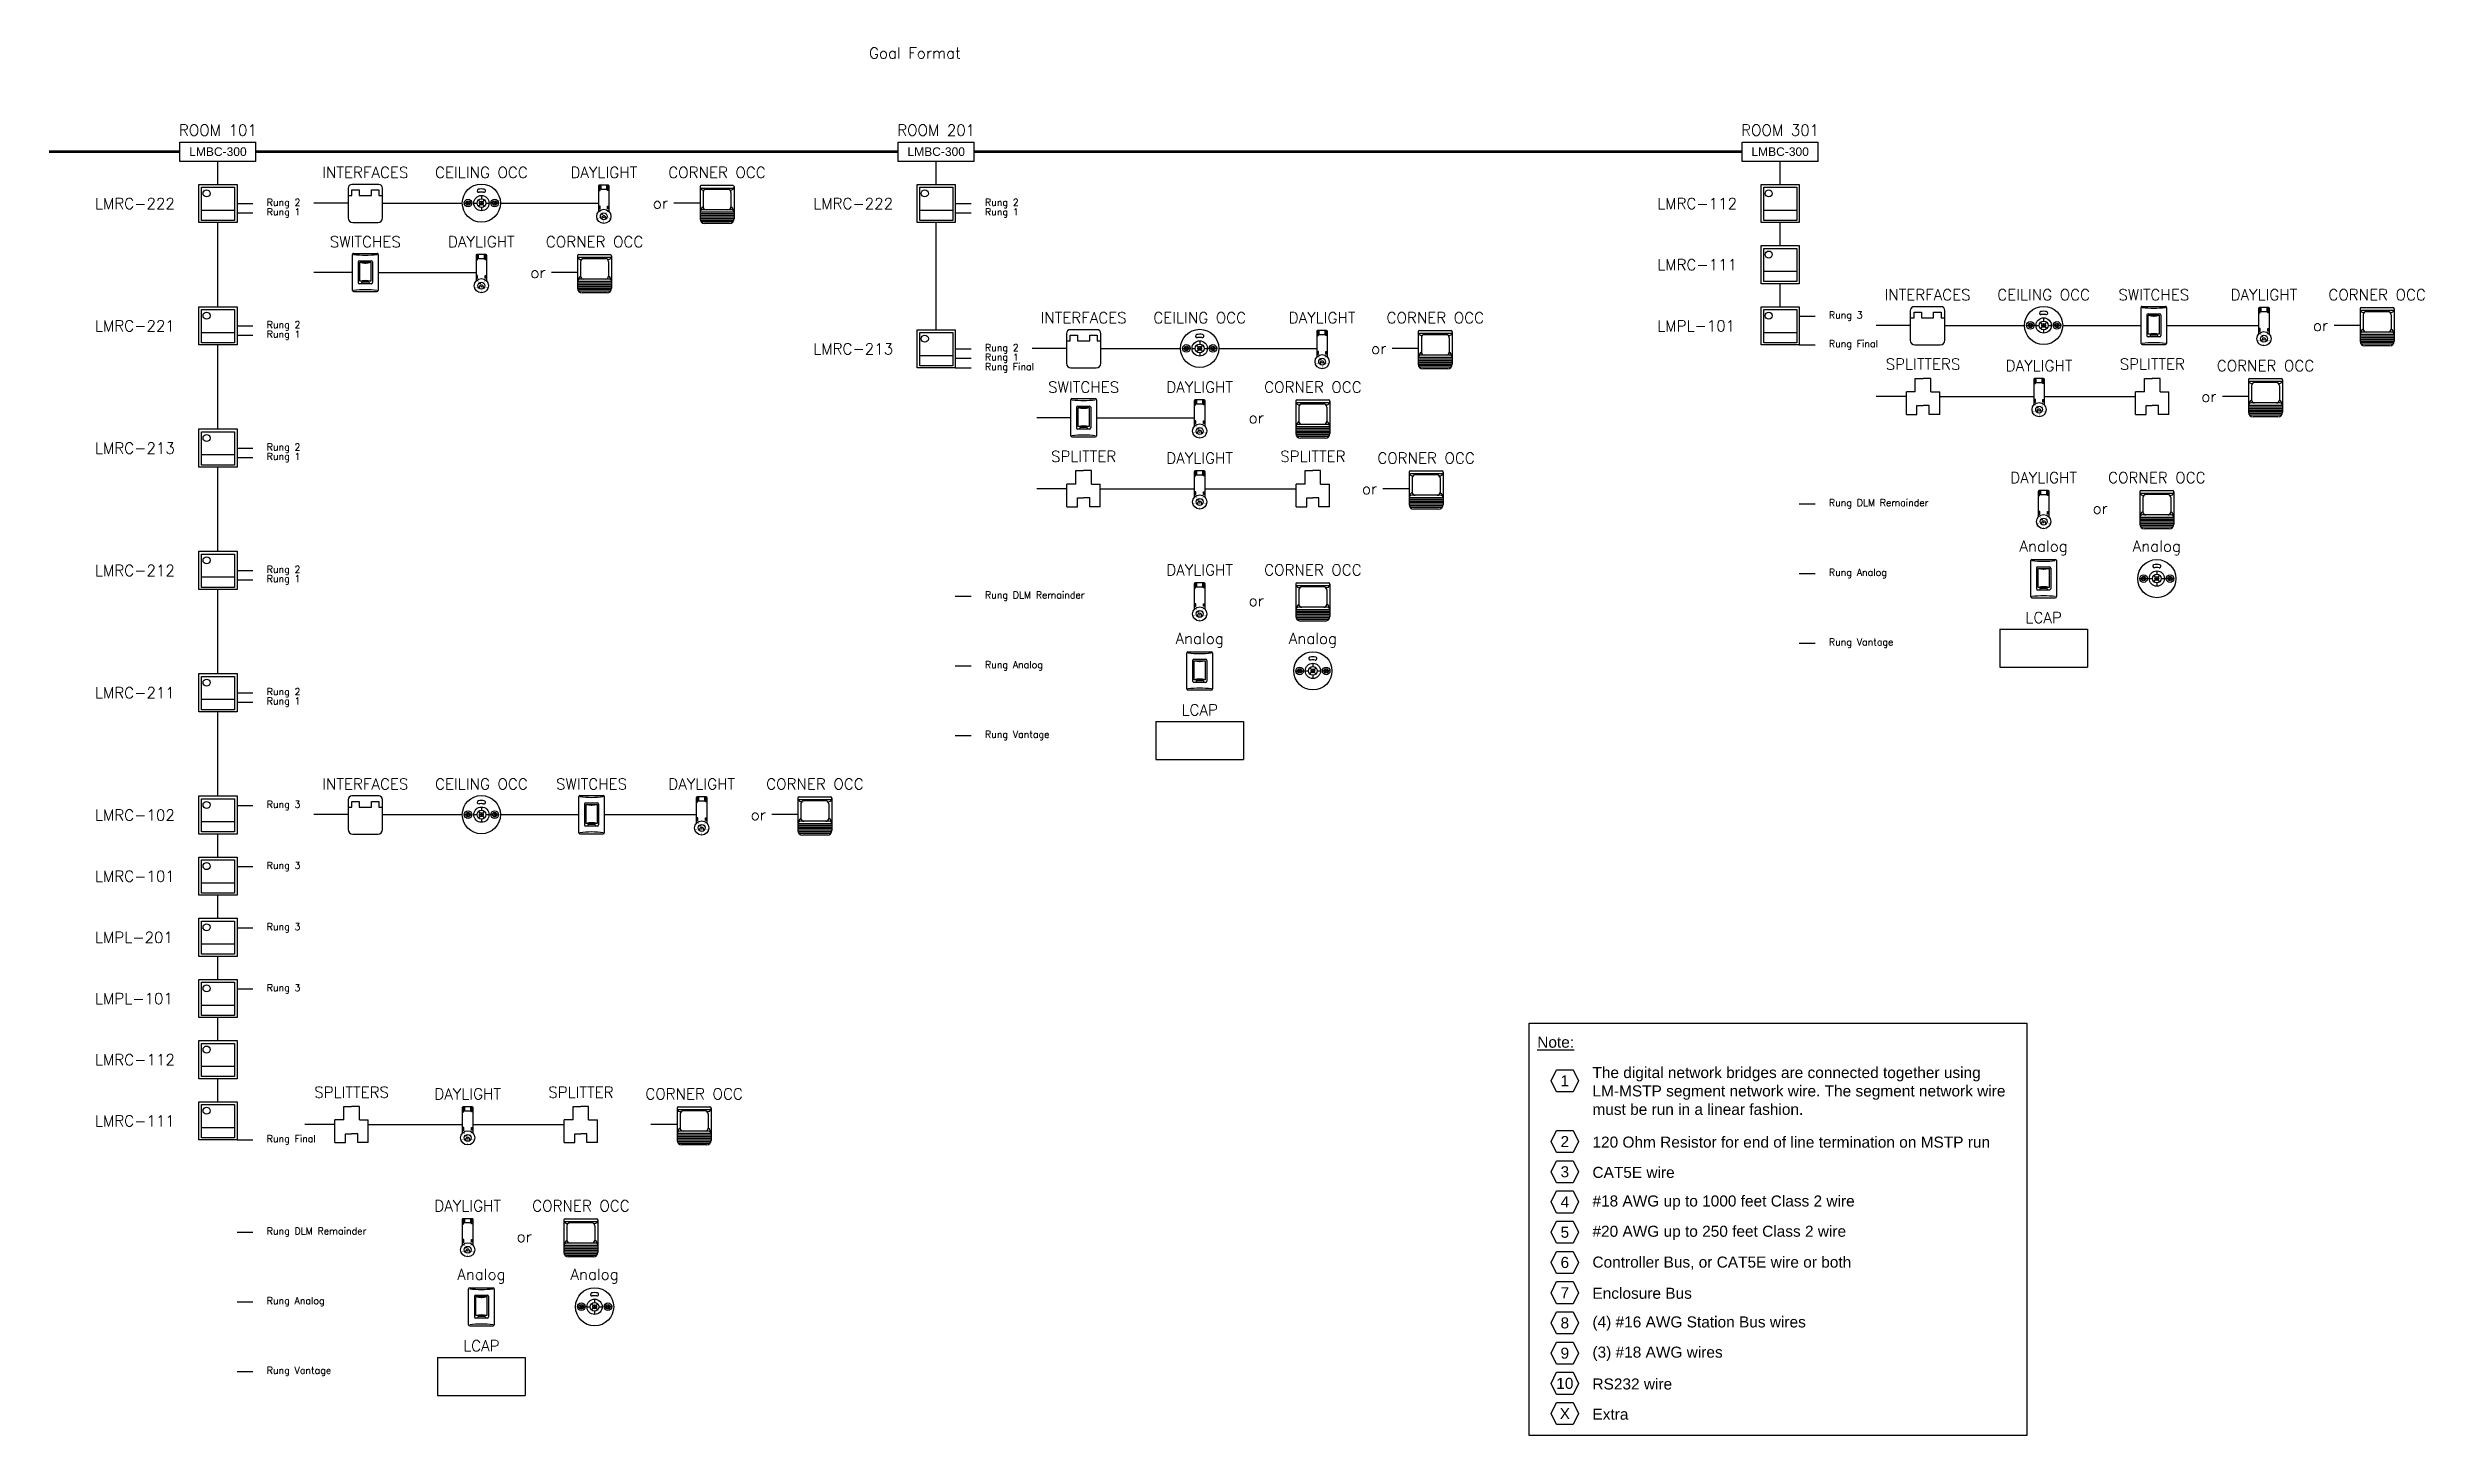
# Model space of a CAD drawing. Header units: inches. Extents: x -312 to 59, y -182 to 37.
# Drawn here: x -147.7 to -96, y -90.3 to -60.1 of the extents above; entities that cross this region are included whole.
import ezdxf
from ezdxf.enums import TextEntityAlignment as Align

# ---------------------------------------------------------------- set-up
doc = ezdxf.new("R2010")
doc.units = ezdxf.units.IN
doc.header["$MEASUREMENT"] = 0
doc.linetypes.add('DASHED', pattern=[0.75, 0.5, -0.25])
doc.linetypes.add('HIDDEN', pattern=[0.375, 0.25, -0.125])
for name, color, linetype in [('_WS_120_OHM', 160, 'Continuous'), ('_WS_18_AWG', 7, 'Continuous'), ('_WS_20_AWG', 7, 'Continuous'), ('_WS_3_18_AWG', 20, 'Continuous'), ('_WS_CAT5E', 3, 'Continuous'), ('_WS_CONTROLLER_BUS', 10, 'Continuous'), ('_WS_ENCLOSURE_BUS', 114, 'Continuous'), ('_WS_MSTP', 160, 'HIDDEN'), ('_WS_RS232', 4, 'Continuous'), ('_WS_STATION_BUS', 200, 'Continuous')]:
    doc.layers.add(name, color=color, linetype=linetype)
doc.styles.add('Arial', font='arial.ttf', dxfattribs={"height": 0.1875})
doc.styles.add('ROMANS', font='ROMANS.shx')
doc.styles.get("Standard").update_dxf_attribs({"font": 'arial.ttf'})

msp = doc.modelspace()

# ---------------------------------------------------------------- texts
at = {"width": 5.724, "style": 'ROMANS'}
for s, insert, char_height, attachment_point in [('Goal Format', (-128.79575, -60.19878), 0.24, 5), ('ROOM 101', (-143.95078, -61.8756), 0.24, 5), ('ROOM 201', (-128.33279, -61.8756), 0.24, 5), ('ROOM 301', (-109.98279, -61.8756), 0.24, 5), ('INTERFACES', (-140.74567, -62.79548), 0.24, 5), ('CEILING OCC', (-138.22201, -62.79548), 0.24, 5), ('DAYLIGHT', (-135.56045, -62.79548), 0.24, 5), ('LMRC-222', (-146.62583, -63.47214), 0.24, 4), ('Rung 2', (-142.89007, -63.46978), 0.15, 4), ('or', (-134.3298, -63.46226), 0.24, 5), ('LMRC-222', (-131.00783, -63.47214), 0.24, 4), ('Rung 2', (-127.27208, -63.46978), 0.15, 4), ('LMRC-112', (-112.65783, -63.47214), 0.24, 4), ('Rung 1', (-142.89007, -63.67728), 0.15, 4), ('Rung 1', (-127.27208, -63.67728), 0.15, 4), ('SWITCHES', (-140.74567, -64.30301), 0.24, 5), ('DAYLIGHT', (-138.22201, -64.30301), 0.24, 5), ('CORNER OCC', (-135.76072, -64.30301), 0.24, 5), ('or', (-136.99136, -64.96978), 0.24, 5), ('LMRC-111', (-112.65783, -64.80214), 0.24, 4), ('INTERFACES', (-106.77768, -65.45548), 0.24, 5), ('CEILING OCC', (-104.25401, -65.45548), 0.24, 5), ('SWITCHES', (-101.85868, -65.45548), 0.24, 5), ('DAYLIGHT', (-99.46335, -65.45548), 0.24, 5), ('CORNER OCC', (-97.00206, -65.45548), 0.24, 5), ('LMRC-221', (-146.62583, -66.13214), 0.24, 4), ('Rung 2', (-142.89007, -66.12978), 0.15, 4), ('INTERFACES', (-125.12768, -65.95548), 0.24, 5), ('CEILING OCC', (-122.60401, -65.95548), 0.24, 5), ('DAYLIGHT', (-119.94245, -65.95548), 0.24, 5), ('CORNER OCC', (-117.48116, -65.95548), 0.24, 5), ('LMPL-101', (-112.65783, -66.13214), 0.24, 4), ('Rung 3', (-108.92208, -65.92228), 0.15, 4), ('or', (-98.2327, -66.12226), 0.24, 5), ('Rung 1', (-142.89007, -66.33728), 0.15, 4), ('LMRC-213', (-131.00783, -66.63214), 0.24, 4), ('Rung 2', (-127.27208, -66.62978), 0.15, 4), ('or', (-118.71181, -66.62226), 0.24, 5), ('Rung Final', (-108.92208, -66.54478), 0.15, 4), ('Rung 1', (-127.27208, -66.83728), 0.15, 4), ('Rung Final', (-127.27208, -67.04478), 0.15, 4), ('SPLITTERS', (-106.87605, -66.96301), 0.24, 5), ('DAYLIGHT', (-104.35239, -66.99876), 0.24, 5), ('SPLITTER', (-101.8911, -66.96301), 0.24, 5), ('CORNER OCC', (-99.4298, -66.99876), 0.24, 5), ('SWITCHES', (-125.12768, -67.46301), 0.24, 5), ('DAYLIGHT', (-122.60401, -67.46301), 0.24, 5), ('CORNER OCC', (-120.14272, -67.46301), 0.24, 5), ('or', (-100.66045, -67.66554), 0.24, 5), ('or', (-121.37337, -68.12978), 0.24, 5), ('LMRC-213', (-146.62583, -68.79214), 0.24, 4), ('Rung 2', (-142.89007, -68.78978), 0.15, 4), ('Rung 1', (-142.89007, -68.99728), 0.15, 4), ('SPLITTER', (-125.12768, -68.97053), 0.24, 5), ('DAYLIGHT', (-122.60401, -69.00629), 0.24, 5), ('SPLITTER', (-120.14272, -68.97053), 0.24, 5), ('CORNER OCC', (-117.68143, -69.00629), 0.24, 5), ('or', (-118.91207, -69.67306), 0.24, 5), ('DAYLIGHT', (-104.25401, -69.43313), 0.24, 5), ('CORNER OCC', (-101.79272, -69.43313), 0.24, 5), ('Rung DLM Remainder', (-108.92208, -70.00281), 0.15, 4), ('or', (-103.02337, -70.0999), 0.24, 5), ('Analog', (-104.25401, -70.96136), 0.24, 5), ('Analog', (-101.79272, -70.96136), 0.24, 5), ('DAYLIGHT', (-122.60401, -71.44065), 0.24, 5), ('CORNER OCC', (-120.14272, -71.44065), 0.24, 5), ('LMRC-212', (-146.62583, -71.45214), 0.24, 4), ('Rung 2', (-142.89007, -71.44978), 0.15, 4), ('Rung 1', (-142.89007, -71.65728), 0.15, 4), ('Rung Analog', (-108.92208, -71.51781), 0.15, 4), ('Rung DLM Remainder', (-127.27208, -72.01033), 0.15, 4), ('or', (-121.37337, -72.10743), 0.24, 5), ('Analog', (-122.60401, -72.96888), 0.24, 5), ('Analog', (-120.14272, -72.96888), 0.24, 5), ('LCAP', (-104.25401, -72.47636), 0.24, 5), ('Rung Vantage', (-108.92208, -73.03281), 0.15, 4), ('Rung Analog', (-127.27208, -73.52533), 0.15, 4), ('LMRC-211', (-146.62583, -74.11214), 0.24, 4), ('Rung 2', (-142.89007, -74.10978), 0.15, 4), ('Rung 1', (-142.89007, -74.31728), 0.15, 4), ('LCAP', (-122.60401, -74.48389), 0.24, 5), ('Rung Vantage', (-127.27208, -75.04034), 0.15, 4), ('Rung 3', (-142.89007, -76.56228), 0.15, 4), ('INTERFACES', (-140.74567, -76.09548), 0.24, 5), ('CEILING OCC', (-138.22201, -76.09548), 0.24, 5), ('SWITCHES', (-135.82668, -76.09548), 0.24, 5), ('DAYLIGHT', (-133.43135, -76.09548), 0.24, 5), ('CORNER OCC', (-130.97005, -76.09548), 0.24, 5), ('LMRC-102', (-146.62583, -76.77214), 0.24, 4), ('or', (-132.2007, -76.76226), 0.24, 5), ('LMRC-101', (-146.62583, -78.10214), 0.24, 4), ('Rung 3', (-142.89007, -77.89228), 0.15, 4), ('LMPL-201', (-146.62583, -79.43214), 0.24, 4), ('Rung 3', (-142.89007, -79.22228), 0.15, 4), ('Rung 3', (-142.89007, -80.55228), 0.15, 4), ('LMPL-101', (-146.62583, -80.76214), 0.24, 4), ('LMRC-112', (-146.62583, -82.09214), 0.24, 4), ('SPLITTERS', (-141.04321, -82.7996), 0.24, 5), ('SPLITTER', (-136.05825, -82.7996), 0.24, 5), ('DAYLIGHT', (-138.51955, -82.83536), 0.24, 5), ('CORNER OCC', (-133.59696, -82.83536), 0.24, 5), ('LMRC-111', (-146.62583, -83.42214), 0.24, 4), ('Rung Final', (-142.89007, -83.83478), 0.15, 4), ('DAYLIGHT', (-138.51955, -85.26972), 0.24, 5), ('CORNER OCC', (-136.05825, -85.26972), 0.24, 5), ('Rung DLM Remainder', (-142.89007, -85.8394), 0.15, 4), ('or', (-137.2889, -85.9365), 0.24, 5), ('Analog', (-138.22201, -86.79796), 0.24, 5), ('Analog', (-135.76072, -86.79796), 0.24, 5), ('Rung Analog', (-142.89007, -87.35441), 0.15, 4), ('LCAP', (-138.22201, -88.31296), 0.24, 5), ('Rung Vantage', (-142.89007, -88.86941), 0.15, 4)]:
    msp.add_mtext(s, dxfattribs=dict(at, insert=insert, char_height=char_height, attachment_point=attachment_point))
at = {"char_height": 0.1872, "width": 5.2530137, "attachment_point": 5}
for insert in [(-143.95078, -62.34484), (-128.33279, -62.34484), (-109.98279, -62.34484)]:
    msp.add_mtext('LMBC-300', dxfattribs=dict(at, insert=insert))
at = {"linetype": 'DASHED', "insert": (-133.09915, -62.79548), "char_height": 0.24, "width": 5.724, "attachment_point": 5, "style": 'ROMANS'}
msp.add_mtext('CORNER OCC', dxfattribs=at)

# ---------------------------------------------------------------- blocks, each defined once
blk = doc.blocks.new('_HEX_NOTE_X')
at = {"color": 0, "linetype": 'Continuous'}
for p, q in [((-0.3, 0), (-0.18, 0.24)), ((-0.18, -0.24), (-0.3, 0)), ((-0.18, 0.24), (0.18, 0.24)), ((0.18, 0.24), (0.3, 0)), ((0.3, 0), (0.18, -0.24)), ((0.18, -0.24), (-0.18, -0.24))]:
    blk.add_line(p, q, dxfattribs=at)
at = {"color": 0, "style": 'Arial'}
blk.add_text('X', height=0.24, dxfattribs=at).set_placement((0, 0), align=Align.MIDDLE_CENTER)
blk = doc.blocks.new('_HEX_NOTE_10')
at = {"color": 0, "linetype": 'Continuous'}
for p, q in [((-0.3, 0), (-0.18, 0.24)), ((-0.18, -0.24), (-0.3, 0)), ((-0.18, 0.24), (0.18, 0.24)), ((0.18, 0.24), (0.3, 0)), ((0.3, 0), (0.18, -0.24)), ((0.18, -0.24), (-0.18, -0.24))]:
    blk.add_line(p, q, dxfattribs=at)
at = {"color": 0, "style": 'Arial'}
blk.add_text('10', height=0.24, dxfattribs=at).set_placement((0, 0), align=Align.MIDDLE_CENTER)
blk = doc.blocks.new('_HEX_NOTE_2')
at = {"color": 0, "linetype": 'Continuous'}
for p, q in [((-0.3, 0), (-0.18, 0.24)), ((-0.18, -0.24), (-0.3, 0)), ((-0.18, 0.24), (0.18, 0.24)), ((0.18, 0.24), (0.3, 0)), ((0.3, 0), (0.18, -0.24)), ((0.18, -0.24), (-0.18, -0.24))]:
    blk.add_line(p, q, dxfattribs=at)
at = {"color": 0, "style": 'Arial'}
blk.add_text('2', height=0.24, dxfattribs=at).set_placement((0, 0), align=Align.MIDDLE_CENTER)
blk = doc.blocks.new('_HEX_NOTE_3')
at = {"color": 0, "linetype": 'Continuous'}
for p, q in [((-0.3, 0), (-0.18, 0.24)), ((-0.18, -0.24), (-0.3, 0)), ((-0.18, 0.24), (0.18, 0.24)), ((0.18, 0.24), (0.3, 0)), ((0.3, 0), (0.18, -0.24)), ((0.18, -0.24), (-0.18, -0.24))]:
    blk.add_line(p, q, dxfattribs=at)
at = {"color": 0, "style": 'Arial'}
blk.add_text('3', height=0.24, dxfattribs=at).set_placement((0, 0), align=Align.MIDDLE_CENTER)
blk = doc.blocks.new('_HEX_NOTE_4')
at = {"color": 0, "linetype": 'Continuous'}
for p, q in [((-0.3, 0), (-0.18, 0.24)), ((-0.18, -0.24), (-0.3, 0)), ((-0.18, 0.24), (0.18, 0.24)), ((0.18, 0.24), (0.3, 0)), ((0.3, 0), (0.18, -0.24)), ((0.18, -0.24), (-0.18, -0.24))]:
    blk.add_line(p, q, dxfattribs=at)
at = {"color": 0, "style": 'Arial'}
blk.add_text('4', height=0.24, dxfattribs=at).set_placement((0, 0), align=Align.MIDDLE_CENTER)
blk = doc.blocks.new('_HEX_NOTE_5')
at = {"color": 0, "linetype": 'Continuous'}
for p, q in [((-0.3, 0), (-0.18, 0.24)), ((-0.18, -0.24), (-0.3, 0)), ((-0.18, 0.24), (0.18, 0.24)), ((0.18, 0.24), (0.3, 0)), ((0.3, 0), (0.18, -0.24)), ((0.18, -0.24), (-0.18, -0.24))]:
    blk.add_line(p, q, dxfattribs=at)
at = {"color": 0, "style": 'Arial'}
blk.add_text('5', height=0.24, dxfattribs=at).set_placement((0, 0), align=Align.MIDDLE_CENTER)
blk = doc.blocks.new('_HEX_NOTE_6')
at = {"color": 0, "linetype": 'Continuous'}
for p, q in [((-0.3, 0), (-0.18, 0.24)), ((-0.18, -0.24), (-0.3, 0)), ((-0.18, 0.24), (0.18, 0.24)), ((0.18, 0.24), (0.3, 0)), ((0.3, 0), (0.18, -0.24)), ((0.18, -0.24), (-0.18, -0.24))]:
    blk.add_line(p, q, dxfattribs=at)
at = {"color": 0, "style": 'Arial'}
blk.add_text('6', height=0.24, dxfattribs=at).set_placement((0, 0), align=Align.MIDDLE_CENTER)
blk = doc.blocks.new('_HEX_NOTE_7')
at = {"color": 0, "linetype": 'Continuous'}
for p, q in [((-0.3, 0), (-0.18, 0.24)), ((-0.18, -0.24), (-0.3, 0)), ((-0.18, 0.24), (0.18, 0.24)), ((0.18, 0.24), (0.3, 0)), ((0.3, 0), (0.18, -0.24)), ((0.18, -0.24), (-0.18, -0.24))]:
    blk.add_line(p, q, dxfattribs=at)
at = {"color": 0, "style": 'Arial'}
blk.add_text('7', height=0.24, dxfattribs=at).set_placement((0, 0), align=Align.MIDDLE_CENTER)
blk = doc.blocks.new('_HEX_NOTE_8')
at = {"color": 0, "linetype": 'Continuous'}
for p, q in [((-0.3, 0), (-0.18, 0.24)), ((-0.18, -0.24), (-0.3, 0)), ((-0.18, 0.24), (0.18, 0.24)), ((0.18, 0.24), (0.3, 0)), ((0.3, 0), (0.18, -0.24)), ((0.18, -0.24), (-0.18, -0.24))]:
    blk.add_line(p, q, dxfattribs=at)
at = {"color": 0, "style": 'Arial'}
blk.add_text('8', height=0.24, dxfattribs=at).set_placement((0, 0), align=Align.MIDDLE_CENTER)
blk = doc.blocks.new('_HEX_NOTE_9')
at = {"color": 0, "linetype": 'Continuous'}
for p, q in [((-0.3, 0), (-0.18, 0.24)), ((-0.18, -0.24), (-0.3, 0)), ((-0.18, 0.24), (0.18, 0.24)), ((0.18, 0.24), (0.3, 0)), ((0.3, 0), (0.18, -0.24)), ((0.18, -0.24), (-0.18, -0.24))]:
    blk.add_line(p, q, dxfattribs=at)
at = {"color": 0, "style": 'Arial'}
blk.add_text('9', height=0.24, dxfattribs=at).set_placement((0, 0), align=Align.MIDDLE_CENTER)
blk = doc.blocks.new('_HEX_NOTE_1')
at = {"color": 0, "linetype": 'Continuous'}
for p, q in [((-0.3, 0), (-0.18, 0.24)), ((-0.18, -0.24), (-0.3, 0)), ((-0.18, 0.24), (0.18, 0.24)), ((0.18, 0.24), (0.3, 0)), ((0.3, 0), (0.18, -0.24)), ((0.18, -0.24), (-0.18, -0.24))]:
    blk.add_line(p, q, dxfattribs=at)
at = {"color": 0, "style": 'Arial'}
blk.add_text('1', height=0.24, dxfattribs=at).set_placement((0, 0), align=Align.MIDDLE_CENTER)
blk = doc.blocks.new('_WIRE_LEGEND')
blk.add_lwpolyline([(0, 0), (10.818, 0), (10.818, -8.97), (0, -8.97)], close=True)
at = {"layer": '_WS_120_OHM', "linetype": 'Continuous'}
for p, q in [((0.475, -2.578), (0.595, -2.338)), ((0.595, -2.818), (0.475, -2.578)), ((0.595, -2.338), (0.955, -2.338)), ((0.955, -2.338), (1.075, -2.578)), ((1.075, -2.578), (0.955, -2.818)), ((0.955, -2.818), (0.595, -2.818))]:
    blk.add_line(p, q, dxfattribs=at)
at = {"layer": '_WS_CAT5E', "linetype": 'Continuous'}
for p, q in [((0.475, -3.235), (0.595, -2.995)), ((0.595, -2.995), (0.955, -2.995)), ((0.955, -2.995), (1.075, -3.235)), ((0.595, -3.475), (0.475, -3.235)), ((0.955, -3.475), (0.595, -3.475)), ((1.075, -3.235), (0.955, -3.475))]:
    blk.add_line(p, q, dxfattribs=at)
blk.add_blockref('_HEX_NOTE_X', (0.775, -8.495))
at = {"layer": '_WS_120_OHM'}
blk.add_blockref('_HEX_NOTE_2', (0.775, -2.578), dxfattribs=at)
at = {"layer": '_WS_18_AWG'}
blk.add_blockref('_HEX_NOTE_4', (0.775, -3.892), dxfattribs=at)
at = {"layer": '_WS_20_AWG'}
blk.add_blockref('_HEX_NOTE_5', (0.775, -4.55), dxfattribs=at)
at = {"layer": '_WS_3_18_AWG'}
blk.add_blockref('_HEX_NOTE_9', (0.775, -7.18), dxfattribs=at)
at = {"layer": '_WS_CAT5E'}
blk.add_blockref('_HEX_NOTE_3', (0.775, -3.235), dxfattribs=at)
at = {"layer": '_WS_CONTROLLER_BUS'}
blk.add_blockref('_HEX_NOTE_6', (0.775, -5.207), dxfattribs=at)
at = {"layer": '_WS_ENCLOSURE_BUS'}
blk.add_blockref('_HEX_NOTE_7', (0.775, -5.865), dxfattribs=at)
at = {"layer": '_WS_MSTP'}
blk.add_blockref('_HEX_NOTE_1', (0.775, -1.257), dxfattribs=at)
at = {"layer": '_WS_RS232'}
blk.add_blockref('_HEX_NOTE_10', (0.775, -7.837), dxfattribs=at)
at = {"layer": '_WS_STATION_BUS'}
blk.add_blockref('_HEX_NOTE_8', (0.775, -6.522), dxfattribs=at)
blk.add_text('%%UNote:', height=0.24).set_placement((0.175, -0.537))
at = {"insert": (1.375, -8.509), "char_height": 0.24, "width": 9.23571, "attachment_point": 4}
blk.add_mtext('Extra', dxfattribs=at)
at = {"layer": '_WS_120_OHM'}
blk.add_text('2', height=0.24, dxfattribs=at).set_placement((0.775, -2.698), align=Align.CENTER)
at = {"layer": '_WS_120_OHM', "insert": (1.375, -2.592), "char_height": 0.24, "width": 9.23571, "attachment_point": 4}
blk.add_mtext('120 Ohm Resistor for end of line termination on MSTP run', dxfattribs=at)
at = {"layer": '_WS_20_AWG', "char_height": 0.24, "width": 9.23571, "attachment_point": 4}
for s, insert in [('#18 AWG up to 1000 feet Class 2 wire', (1.375, -3.907)), ('#20 AWG up to 250 feet Class 2 wire', (1.375, -4.565))]:
    blk.add_mtext(s, dxfattribs=dict(at, insert=insert))
at = {"layer": '_WS_3_18_AWG', "insert": (1.375, -7.194), "char_height": 0.24, "width": 9.23571, "attachment_point": 4}
blk.add_mtext('(3) #18 AWG wires', dxfattribs=at)
at = {"layer": '_WS_CAT5E'}
blk.add_text('3', height=0.24, dxfattribs=at).set_placement((0.775, -3.355), align=Align.CENTER)
at = {"layer": '_WS_CAT5E', "insert": (1.375, -3.25), "char_height": 0.24, "width": 9.23571, "attachment_point": 4}
blk.add_mtext('CAT5E wire', dxfattribs=at)
at = {"layer": '_WS_CONTROLLER_BUS', "insert": (1.375, -5.222), "char_height": 0.24, "width": 9.23571, "attachment_point": 4}
blk.add_mtext('Controller Bus, or CAT5E wire or both', dxfattribs=at)
at = {"layer": '_WS_ENCLOSURE_BUS', "insert": (1.375, -5.879), "char_height": 0.24, "width": 9.23571, "attachment_point": 4}
blk.add_mtext('Enclosure Bus', dxfattribs=at)
at = {"layer": '_WS_MSTP', "insert": (1.375, -0.957), "char_height": 0.24, "width": 9.23571, "attachment_point": 1}
blk.add_mtext('The digital network bridges are connected together using LM-MSTP segment network wire. The segment network wire must be run in a linear fashion.', dxfattribs=at)
at = {"layer": '_WS_RS232', "insert": (1.375, -7.852), "char_height": 0.24, "width": 9.23571, "attachment_point": 4}
blk.add_mtext('RS232 wire', dxfattribs=at)
at = {"layer": '_WS_STATION_BUS', "insert": (1.375, -6.537), "char_height": 0.24, "width": 9.23571, "attachment_point": 4}
blk.add_mtext('(4) #16 AWG Station Bus wires', dxfattribs=at)

# ---------------------------------------------------------------- linework, layer by layer
for p, q in [((-144.77578, -62.1349), (-143.12578, -62.1349)), ((-144.77578, -62.55478), (-144.77578, -62.1349)), ((-143.12578, -62.55478), (-143.12578, -62.1349)), ((-129.15779, -62.1349), (-127.50779, -62.1349)), ((-129.15779, -62.55478), (-129.15779, -62.1349)), ((-127.50779, -62.55478), (-127.50779, -62.1349)), ((-110.80779, -62.1349), (-109.15779, -62.1349)), ((-110.80779, -62.55478), (-110.80779, -62.1349)), ((-109.15779, -62.55478), (-109.15779, -62.1349)), ((-143.12578, -62.55478), (-144.77578, -62.55478)), ((-143.95078, -63.05478), (-143.95078, -62.55478)), ((-127.50779, -62.55478), (-129.15779, -62.55478)), ((-128.33279, -63.05478), (-128.33279, -62.55478)), ((-109.15779, -62.55478), (-110.80779, -62.55478)), ((-109.98279, -63.05478), (-109.98279, -62.55478)), ((-143.53578, -63.46978), (-143.19007, -63.46978)), ((-141.12115, -63.46226), (-141.86275, -63.46226)), ((-141.12115, -63.13973), (-141.12115, -63.78478)), ((-141.12115, -63.29699), (-141.03859, -63.29699)), ((-141.03859, -63.29699), (-141.03859, -63.17417)), ((-141.03859, -63.17417), (-140.87809, -63.17417)), ((-140.45515, -63.05478), (-141.0362, -63.05478)), ((-140.87809, -63.17417), (-140.87809, -63.29699)), ((-140.87809, -63.29699), (-140.61357, -63.29699)), ((-140.61357, -63.29699), (-140.61357, -63.17417)), ((-140.61357, -63.17417), (-140.45307, -63.17417)), ((-140.45307, -63.17417), (-140.45307, -63.29699)), ((-140.45307, -63.29699), (-140.3702, -63.29699)), ((-140.3702, -63.78478), (-140.3702, -63.13973)), ((-140.3702, -63.46226), (-138.63701, -63.46226)), ((-138.59361, -63.46226), (-138.55836, -63.46226)), ((-138.52503, -63.44771), (-138.54434, -63.42841)), ((-138.54434, -63.49611), (-138.52503, -63.4768)), ((-138.53106, -63.46226), (-138.48992, -63.46226)), ((-138.49594, -63.44771), (-138.47664, -63.42841)), ((-138.47664, -63.49611), (-138.49594, -63.4768)), ((-138.46262, -63.46226), (-138.42736, -63.46226)), ((-138.38826, -63.46226), (-138.31774, -63.46226)), ((-138.2511, -63.43317), (-138.2897, -63.39456)), ((-138.2897, -63.52995), (-138.2511, -63.49135)), ((-138.26315, -63.46226), (-138.18087, -63.46226)), ((-138.22201, -63.29601), (-138.22201, -63.36652)), ((-138.22201, -63.42112), (-138.22201, -63.5034)), ((-138.22201, -63.55799), (-138.22201, -63.62851)), ((-138.19292, -63.43317), (-138.15431, -63.39456)), ((-138.15431, -63.52995), (-138.19292, -63.49135)), ((-138.12627, -63.46226), (-138.05576, -63.46226)), ((-137.9814, -63.46226), (-138.01666, -63.46226)), ((-137.94808, -63.44771), (-137.96738, -63.42841)), ((-137.96738, -63.49611), (-137.94808, -63.4768)), ((-137.91296, -63.46226), (-137.9541, -63.46226)), ((-137.91898, -63.44771), (-137.89968, -63.42841)), ((-137.89968, -63.49611), (-137.91898, -63.4768)), ((-137.8504, -63.46226), (-137.88566, -63.46226)), ((-137.80701, -63.46226), (-135.67791, -63.46226)), ((-135.62097, -63.16812), (-135.62097, -63.07549)), ((-135.49992, -63.16812), (-135.62097, -63.16812)), ((-135.49992, -63.07549), (-135.49992, -63.16812)), ((-133.46859, -63.46226), (-134.03689, -63.46226)), ((-133.46878, -63.10251), (-133.46878, -63.11414)), ((-133.46859, -63.11734), (-133.46859, -63.80717)), ((-133.44175, -63.07549), (-132.75655, -63.07549)), ((-132.75655, -63.14116), (-133.44175, -63.14116)), ((-133.4024, -63.22949), (-133.4024, -63.54039)), ((-132.86158, -63.16382), (-133.33673, -63.16382)), ((-132.79591, -63.22949), (-132.79591, -63.54039)), ((-132.72972, -63.11734), (-132.72972, -63.80717)), ((-132.72953, -63.10251), (-132.72953, -63.11414)), ((-127.91779, -63.46978), (-127.57208, -63.46978)), ((-143.58832, -63.62012), (-144.30937, -63.62012)), ((-143.95078, -65.71478), (-143.95078, -63.88478)), ((-143.53578, -63.67728), (-143.19007, -63.67728)), ((-141.02115, -63.88478), (-140.4702, -63.88478)), ((-132.72972, -63.65964), (-133.46859, -63.65964)), ((-132.72972, -63.69513), (-133.46859, -63.69513)), ((-132.72972, -63.73062), (-133.46859, -63.73062)), ((-132.72972, -63.76612), (-133.46859, -63.76612)), ((-132.72972, -63.80161), (-133.46859, -63.80161)), ((-132.73439, -63.8371), (-133.46392, -63.8371)), ((-132.75465, -63.8726), (-133.44366, -63.8726)), ((-132.7845, -63.60606), (-133.41381, -63.60606)), ((-132.82804, -63.90549), (-133.37027, -63.90549)), ((-127.97033, -63.62012), (-128.69138, -63.62012)), ((-128.33279, -66.21478), (-128.33279, -63.88478)), ((-128.33279, -66.21478), (-128.33279, -63.88478)), ((-127.91779, -63.67728), (-127.57208, -63.67728)), ((-109.62033, -63.62012), (-110.34138, -63.62012)), ((-109.98279, -64.38478), (-109.98279, -63.88478)), ((-141.02277, -65.36208), (-141.02277, -64.57748)), ((-141.00007, -64.55478), (-140.49127, -64.55478)), ((-140.46857, -64.57748), (-140.46857, -65.36208)), ((-138.28253, -64.67565), (-138.28253, -64.58301)), ((-138.16149, -64.58301), (-138.16149, -64.67565)), ((-136.10332, -64.58301), (-135.41811, -64.58301)), ((-141.02277, -64.96978), (-141.86275, -64.96978)), ((-140.89931, -64.74277), (-140.89931, -65.19098)), ((-140.89925, -64.74276), (-140.89925, -65.19079)), ((-140.8714, -64.71486), (-140.61995, -64.71486)), ((-140.87135, -64.71486), (-140.62, -64.71486)), ((-140.86562, -65.16112), (-140.86562, -64.74855)), ((-140.86562, -64.74855), (-140.62573, -64.74855)), ((-140.75354, -64.76253), (-140.75354, -64.76504)), ((-140.73781, -64.76253), (-140.73781, -64.76504)), ((-140.62573, -64.74855), (-140.62573, -65.16112)), ((-140.5921, -64.74276), (-140.5921, -65.19079)), ((-140.59204, -64.74277), (-140.59204, -65.19098)), ((-140.46857, -64.96978), (-138.33947, -64.96978)), ((-138.16149, -64.67565), (-138.28253, -64.67565)), ((-136.13015, -64.96978), (-136.69845, -64.96978)), ((-136.13034, -64.61004), (-136.13034, -64.62166)), ((-136.13015, -64.62487), (-136.13015, -65.3147)), ((-135.41811, -64.64869), (-136.10332, -64.64869)), ((-135.44606, -65.11358), (-136.07537, -65.11358)), ((-136.06396, -64.73701), (-136.06396, -65.04791)), ((-135.52314, -64.67134), (-135.99829, -64.67134)), ((-135.45747, -64.73701), (-135.45747, -65.04791)), ((-135.39128, -64.62487), (-135.39128, -65.3147)), ((-135.39109, -64.61004), (-135.39109, -64.62166)), ((-109.62033, -64.95012), (-110.34138, -64.95012)), ((-141.00007, -65.38478), (-140.49127, -65.38478)), ((-140.61995, -65.21889), (-140.8714, -65.21889)), ((-140.62, -65.21869), (-140.87135, -65.21869)), ((-140.62573, -65.16112), (-140.86562, -65.16112)), ((-140.8256, -65.18959), (-140.8256, -65.21889)), ((-140.67139, -65.18394), (-140.81996, -65.18394)), ((-140.66575, -65.18959), (-140.66575, -65.21889)), ((-135.39128, -65.16716), (-136.13015, -65.16716)), ((-135.39128, -65.20266), (-136.13015, -65.20266)), ((-135.39128, -65.23815), (-136.13015, -65.23815)), ((-135.39128, -65.27364), (-136.13015, -65.27364)), ((-135.39128, -65.30913), (-136.13015, -65.30913)), ((-135.39595, -65.34463), (-136.12548, -65.34463)), ((-135.41621, -65.38012), (-136.10522, -65.38012)), ((-135.4896, -65.41301), (-136.03183, -65.41301)), ((-109.98279, -65.71478), (-109.98279, -65.21478)), ((-143.53578, -66.12978), (-143.19007, -66.12978)), ((-109.56779, -65.92228), (-109.22208, -65.92228)), ((-107.15315, -66.12226), (-107.89475, -66.12226)), ((-107.15315, -65.79973), (-107.15315, -66.44478)), ((-107.15315, -65.95699), (-107.07059, -65.95699)), ((-107.07059, -65.95699), (-107.07059, -65.83417)), ((-107.07059, -65.83417), (-106.91009, -65.83417)), ((-106.48715, -65.71478), (-107.0682, -65.71478)), ((-106.91009, -65.83417), (-106.91009, -65.95699)), ((-106.91009, -65.95699), (-106.64558, -65.95699)), ((-106.64558, -65.95699), (-106.64558, -65.83417)), ((-106.64558, -65.83417), (-106.48508, -65.83417)), ((-106.48508, -65.83417), (-106.48508, -65.95699)), ((-106.48508, -65.95699), (-106.4022, -65.95699)), ((-106.4022, -66.44478), (-106.4022, -65.79973)), ((-106.4022, -66.12226), (-104.66901, -66.12226)), ((-104.62562, -66.12226), (-104.59036, -66.12226)), ((-104.55704, -66.10771), (-104.57634, -66.08841)), ((-104.57634, -66.15611), (-104.55704, -66.1368)), ((-104.56307, -66.12226), (-104.52192, -66.12226)), ((-104.52795, -66.10771), (-104.50865, -66.08841)), ((-104.50865, -66.15611), (-104.52795, -66.1368)), ((-104.49463, -66.12226), (-104.45937, -66.12226)), ((-104.42027, -66.12226), (-104.34975, -66.12226)), ((-104.28311, -66.09317), (-104.32171, -66.05456)), ((-104.32171, -66.18995), (-104.28311, -66.15135)), ((-104.29516, -66.12226), (-104.21287, -66.12226)), ((-104.25401, -65.95601), (-104.25401, -66.02652)), ((-104.25401, -66.08112), (-104.25401, -66.1634)), ((-104.22492, -66.09317), (-104.18632, -66.05456)), ((-104.18632, -66.18995), (-104.22492, -66.15135)), ((-104.15828, -66.12226), (-104.08776, -66.12226)), ((-104.0134, -66.12226), (-104.04866, -66.12226)), ((-103.98008, -66.10771), (-103.99938, -66.08841)), ((-103.99938, -66.15611), (-103.98008, -66.1368)), ((-103.94496, -66.12226), (-103.98611, -66.12226)), ((-103.95099, -66.10771), (-103.93169, -66.08841)), ((-103.93169, -66.15611), (-103.95099, -66.1368)), ((-103.88241, -66.12226), (-103.91767, -66.12226)), ((-103.83901, -66.12226), (-102.13578, -66.12226)), ((-102.13578, -66.51456), (-102.13578, -65.72996)), ((-102.11308, -65.70726), (-101.60428, -65.70726)), ((-102.01232, -65.89524), (-102.01232, -66.34346)), ((-102.01226, -65.89523), (-102.01226, -66.34327)), ((-101.98441, -65.86733), (-101.73296, -65.86733)), ((-101.98436, -65.86733), (-101.73301, -65.86733)), ((-101.97863, -66.31359), (-101.97863, -65.90102)), ((-101.97863, -65.90102), (-101.73874, -65.90102)), ((-101.86655, -65.915), (-101.86655, -65.91752)), ((-101.85082, -65.915), (-101.85082, -65.91752)), ((-101.73874, -65.90102), (-101.73874, -66.31359)), ((-101.70511, -65.89523), (-101.70511, -66.34327)), ((-101.70505, -65.89524), (-101.70505, -66.34346)), ((-101.58158, -65.72996), (-101.58158, -66.51456)), ((-101.58158, -66.12226), (-99.58081, -66.12226)), ((-99.52387, -65.82812), (-99.52387, -65.73549)), ((-99.40283, -65.82812), (-99.52387, -65.82812)), ((-99.40283, -65.73549), (-99.40283, -65.82812)), ((-97.37149, -66.12226), (-97.93979, -66.12226)), ((-97.37168, -65.76251), (-97.37168, -65.77414)), ((-97.37149, -65.77734), (-97.37149, -66.46717)), ((-97.34466, -65.73549), (-96.65946, -65.73549)), ((-96.65946, -65.80116), (-97.34466, -65.80116)), ((-97.3053, -65.88949), (-97.3053, -66.20039)), ((-96.76448, -65.82382), (-97.23963, -65.82382)), ((-96.69881, -65.88949), (-96.69881, -66.20039)), ((-96.63262, -65.77734), (-96.63262, -66.46717)), ((-96.63243, -65.76251), (-96.63243, -65.77414)), ((-143.58832, -66.28012), (-144.30937, -66.28012)), ((-143.95078, -68.37478), (-143.95078, -66.54478)), ((-143.53578, -66.33728), (-143.19007, -66.33728)), ((-127.91779, -66.62978), (-127.57208, -66.62978)), ((-125.50315, -66.62226), (-126.24475, -66.62226)), ((-125.50315, -66.29973), (-125.50315, -66.94478)), ((-125.50315, -66.45699), (-125.42059, -66.45699)), ((-125.42059, -66.45699), (-125.42059, -66.33417)), ((-125.42059, -66.33417), (-125.26009, -66.33417)), ((-124.83715, -66.21478), (-125.4182, -66.21478)), ((-125.26009, -66.33417), (-125.26009, -66.45699)), ((-125.26009, -66.45699), (-124.99558, -66.45699)), ((-124.99558, -66.45699), (-124.99558, -66.33417)), ((-124.99558, -66.33417), (-124.83508, -66.33417)), ((-124.83508, -66.33417), (-124.83508, -66.45699)), ((-124.83508, -66.45699), (-124.7522, -66.45699)), ((-124.7522, -66.94478), (-124.7522, -66.29973)), ((-124.7522, -66.62226), (-123.01901, -66.62226)), ((-122.97562, -66.62226), (-122.94036, -66.62226)), ((-122.90704, -66.60771), (-122.92634, -66.58841)), ((-122.92634, -66.65611), (-122.90704, -66.6368)), ((-122.91307, -66.62226), (-122.87192, -66.62226)), ((-122.87795, -66.60771), (-122.85865, -66.58841)), ((-122.85865, -66.65611), (-122.87795, -66.6368)), ((-122.84463, -66.62226), (-122.80937, -66.62226)), ((-122.77027, -66.62226), (-122.69975, -66.62226)), ((-122.63311, -66.59317), (-122.67171, -66.55456)), ((-122.67171, -66.68995), (-122.63311, -66.65135)), ((-122.64516, -66.62226), (-122.56287, -66.62226)), ((-122.60401, -66.45601), (-122.60401, -66.52652)), ((-122.60401, -66.58112), (-122.60401, -66.6634)), ((-122.57492, -66.59317), (-122.53632, -66.55456)), ((-122.53632, -66.68995), (-122.57492, -66.65135)), ((-122.50828, -66.62226), (-122.43776, -66.62226)), ((-122.3634, -66.62226), (-122.39866, -66.62226)), ((-122.33008, -66.60771), (-122.34938, -66.58841)), ((-122.34938, -66.65611), (-122.33008, -66.6368)), ((-122.29496, -66.62226), (-122.33611, -66.62226)), ((-122.30099, -66.60771), (-122.28169, -66.58841)), ((-122.28169, -66.65611), (-122.30099, -66.6368)), ((-122.23241, -66.62226), (-122.26767, -66.62226)), ((-122.18901, -66.62226), (-120.05991, -66.62226)), ((-120.00298, -66.32812), (-120.00298, -66.23549)), ((-119.88193, -66.32812), (-120.00298, -66.32812)), ((-119.88193, -66.23549), (-119.88193, -66.32812)), ((-117.85059, -66.62226), (-118.41889, -66.62226)), ((-117.85078, -66.26251), (-117.85078, -66.27414)), ((-117.85059, -66.27734), (-117.85059, -66.96717)), ((-117.82376, -66.23549), (-117.13856, -66.23549)), ((-117.13856, -66.30116), (-117.82376, -66.30116)), ((-117.7844, -66.38949), (-117.7844, -66.70039)), ((-117.24358, -66.32382), (-117.71873, -66.32382)), ((-117.17791, -66.38949), (-117.17791, -66.70039)), ((-117.11173, -66.27734), (-117.11173, -66.96717)), ((-117.11154, -66.26251), (-117.11154, -66.27414)), ((-109.62033, -66.28012), (-110.34138, -66.28012)), ((-109.56779, -66.54478), (-109.22208, -66.54478)), ((-107.05315, -66.54478), (-106.5022, -66.54478)), ((-104.25401, -66.21799), (-104.25401, -66.28851)), ((-102.11308, -66.53726), (-101.60428, -66.53726)), ((-101.73296, -66.37137), (-101.98441, -66.37137)), ((-101.73301, -66.37116), (-101.98436, -66.37116)), ((-101.73874, -66.31359), (-101.97863, -66.31359)), ((-101.93861, -66.34206), (-101.93861, -66.37137)), ((-101.7844, -66.33642), (-101.93297, -66.33642)), ((-101.77876, -66.34206), (-101.77876, -66.37137)), ((-96.63262, -66.31964), (-97.37149, -66.31964)), ((-96.63262, -66.35513), (-97.37149, -66.35513)), ((-96.63262, -66.39062), (-97.37149, -66.39062)), ((-96.63262, -66.42612), (-97.37149, -66.42612)), ((-96.63262, -66.46161), (-97.37149, -66.46161)), ((-96.63729, -66.4971), (-97.36682, -66.4971)), ((-96.65755, -66.5326), (-97.34656, -66.5326)), ((-96.6874, -66.26606), (-97.31671, -66.26606)), ((-96.73094, -66.56549), (-97.27317, -66.56549)), ((-127.97033, -66.78012), (-128.69138, -66.78012)), ((-127.91779, -66.83728), (-127.57208, -66.83728)), ((-127.91779, -67.04478), (-127.57208, -67.04478)), ((-125.40315, -67.04478), (-124.8522, -67.04478)), ((-122.60401, -66.71799), (-122.60401, -66.78851)), ((-117.11173, -66.81964), (-117.85059, -66.81964)), ((-117.11173, -66.85513), (-117.85059, -66.85513)), ((-117.11173, -66.89062), (-117.85059, -66.89062)), ((-117.11173, -66.92612), (-117.85059, -66.92612)), ((-117.11173, -66.96161), (-117.85059, -66.96161)), ((-117.11639, -66.9971), (-117.84593, -66.9971)), ((-117.13665, -67.0326), (-117.82567, -67.0326)), ((-117.1665, -66.76606), (-117.79581, -66.76606)), ((-117.21004, -67.06549), (-117.75228, -67.06549)), ((-107.23838, -67.66554), (-107.89475, -67.66554)), ((-107.23838, -68.05784), (-107.23838, -67.56367)), ((-107.04389, -67.56367), (-107.23838, -67.56367)), ((-107.04389, -67.56367), (-107.04389, -67.27324)), ((-107.04389, -67.27324), (-106.87605, -67.27324)), ((-106.70822, -67.27324), (-106.87605, -67.27324)), ((-106.70822, -67.56367), (-106.70822, -67.27324)), ((-106.70822, -67.56367), (-106.51373, -67.56367)), ((-106.51373, -68.05784), (-106.51373, -67.56367)), ((-106.51373, -67.66554), (-104.46985, -67.66554)), ((-104.41291, -67.3714), (-104.41291, -67.27877)), ((-104.29187, -67.3714), (-104.41291, -67.3714)), ((-104.29187, -67.27877), (-104.29187, -67.3714)), ((-104.23493, -67.66554), (-102.25342, -67.66554)), ((-102.25342, -68.05784), (-102.25342, -67.56367)), ((-102.05893, -67.56367), (-102.25342, -67.56367)), ((-102.05893, -67.56367), (-102.05893, -67.27324)), ((-102.05893, -67.27324), (-101.8911, -67.27324)), ((-101.72326, -67.27324), (-101.8911, -67.27324)), ((-101.72326, -67.56367), (-101.72326, -67.27324)), ((-101.72326, -67.56367), (-101.52877, -67.56367)), ((-101.52877, -68.05784), (-101.52877, -67.56367)), ((-99.79924, -67.66554), (-100.36754, -67.66554)), ((-99.79943, -67.30579), (-99.79943, -67.31742)), ((-99.79924, -67.32062), (-99.79924, -68.01045)), ((-99.7724, -67.27877), (-99.0872, -67.27877)), ((-99.0872, -67.34444), (-99.7724, -67.34444)), ((-99.73305, -67.43277), (-99.73305, -67.74367)), ((-99.19223, -67.3671), (-99.66738, -67.3671)), ((-99.12656, -67.43277), (-99.12656, -67.74367)), ((-99.06037, -67.32062), (-99.06037, -68.01045)), ((-99.06018, -67.30579), (-99.06018, -67.31742)), ((-125.40478, -68.12978), (-126.14638, -68.12978)), ((-125.40478, -68.52208), (-125.40478, -67.73748)), ((-125.38208, -67.71478), (-124.87328, -67.71478)), ((-125.28131, -67.90277), (-125.28131, -68.35098)), ((-125.28125, -67.90276), (-125.28125, -68.35079)), ((-125.2534, -67.87486), (-125.00195, -67.87486)), ((-125.25335, -67.87486), (-125.002, -67.87486)), ((-125.24762, -68.32112), (-125.24762, -67.90855)), ((-125.24762, -67.90855), (-125.00773, -67.90855)), ((-125.13554, -67.92253), (-125.13554, -67.92504)), ((-125.11981, -67.92253), (-125.11981, -67.92504)), ((-125.00773, -67.90855), (-125.00773, -68.32112)), ((-124.97411, -67.90276), (-124.97411, -68.35079)), ((-124.97404, -67.90277), (-124.97404, -68.35098)), ((-124.85058, -67.73748), (-124.85058, -68.52208)), ((-124.85058, -68.12978), (-122.72148, -68.12978)), ((-122.66454, -67.83565), (-122.66454, -67.74301)), ((-122.54349, -67.83565), (-122.66454, -67.83565)), ((-122.54349, -67.74301), (-122.54349, -67.83565)), ((-120.51234, -67.77004), (-120.51234, -67.78166)), ((-120.51215, -67.78487), (-120.51215, -68.4747)), ((-120.48532, -67.74301), (-119.80012, -67.74301)), ((-119.80012, -67.80869), (-120.48532, -67.80869)), ((-120.44597, -67.89701), (-120.44597, -68.20791)), ((-119.90515, -67.83134), (-120.3803, -67.83134)), ((-119.83948, -67.89701), (-119.83948, -68.20791)), ((-119.77329, -67.78487), (-119.77329, -68.4747)), ((-119.7731, -67.77004), (-119.7731, -67.78166)), ((-107.23838, -68.05784), (-107.00786, -68.05784)), ((-107.00786, -68.05784), (-107.00786, -67.86704)), ((-107.00786, -67.86704), (-106.87605, -67.86704)), ((-106.74425, -67.86704), (-106.87605, -67.86704)), ((-106.74425, -68.05784), (-106.74425, -67.86704)), ((-106.51373, -68.05784), (-106.74425, -68.05784)), ((-102.25342, -68.05784), (-102.0229, -68.05784)), ((-102.0229, -68.05784), (-102.0229, -67.86704)), ((-102.0229, -67.86704), (-101.8911, -67.86704)), ((-101.75929, -67.86704), (-101.8911, -67.86704)), ((-101.75929, -68.05784), (-101.75929, -67.86704)), ((-101.52877, -68.05784), (-101.75929, -68.05784)), ((-99.06037, -67.86292), (-99.79924, -67.86292)), ((-99.06037, -67.89841), (-99.79924, -67.89841)), ((-99.06037, -67.9339), (-99.79924, -67.9339)), ((-99.06037, -67.9694), (-99.79924, -67.9694)), ((-99.06037, -68.00489), (-99.79924, -68.00489)), ((-99.06504, -68.04038), (-99.79457, -68.04038)), ((-99.0853, -68.07588), (-99.77431, -68.07588)), ((-99.11515, -67.80934), (-99.74446, -67.80934)), ((-99.15869, -68.10877), (-99.70092, -68.10877)), ((-125.38208, -68.54478), (-124.87328, -68.54478)), ((-125.00195, -68.37889), (-125.2534, -68.37889)), ((-125.002, -68.37869), (-125.25335, -68.37869)), ((-125.00773, -68.32112), (-125.24762, -68.32112)), ((-125.2076, -68.34959), (-125.2076, -68.37889)), ((-125.05339, -68.34394), (-125.20196, -68.34394)), ((-125.04775, -68.34959), (-125.04775, -68.37889)), ((-119.77329, -68.32716), (-120.51215, -68.32716)), ((-119.77329, -68.36266), (-120.51215, -68.36266)), ((-119.77329, -68.39815), (-120.51215, -68.39815)), ((-119.77329, -68.43364), (-120.51215, -68.43364)), ((-119.77329, -68.46913), (-120.51215, -68.46913)), ((-119.77795, -68.50463), (-120.50749, -68.50463)), ((-119.79821, -68.54012), (-120.48723, -68.54012)), ((-119.82806, -68.27358), (-120.45738, -68.27358)), ((-119.8716, -68.57301), (-120.41384, -68.57301)), ((-143.58832, -68.94012), (-144.30937, -68.94012)), ((-143.95078, -71.03478), (-143.95078, -69.20478)), ((-143.53578, -68.78978), (-143.19007, -68.78978)), ((-143.53578, -68.99728), (-143.19007, -68.99728)), ((-125.49, -69.67306), (-126.14638, -69.67306)), ((-125.49, -70.06536), (-125.49, -69.5712)), ((-125.29551, -69.5712), (-125.49, -69.5712)), ((-125.29551, -69.5712), (-125.29551, -69.28076)), ((-125.29551, -69.28076), (-125.12768, -69.28076)), ((-124.95985, -69.28076), (-125.12768, -69.28076)), ((-124.95985, -69.5712), (-124.95985, -69.28076)), ((-124.95985, -69.5712), (-124.76536, -69.5712)), ((-124.76536, -70.06536), (-124.76536, -69.5712)), ((-124.76536, -69.67306), (-122.72148, -69.67306)), ((-122.66454, -69.37893), (-122.66454, -69.28629)), ((-122.54349, -69.37893), (-122.66454, -69.37893)), ((-122.54349, -69.28629), (-122.54349, -69.37893)), ((-122.48655, -69.67306), (-120.50504, -69.67306)), ((-120.50504, -70.06536), (-120.50504, -69.5712)), ((-120.31055, -69.5712), (-120.50504, -69.5712)), ((-120.31055, -69.5712), (-120.31055, -69.28076)), ((-120.31055, -69.28076), (-120.14272, -69.28076)), ((-119.97489, -69.28076), (-120.14272, -69.28076)), ((-119.97489, -69.5712), (-119.97489, -69.28076)), ((-119.97489, -69.5712), (-119.7804, -69.5712)), ((-119.7804, -70.06536), (-119.7804, -69.5712)), ((-118.05086, -69.67306), (-118.61916, -69.67306)), ((-118.05105, -69.31332), (-118.05105, -69.32494)), ((-118.05086, -69.32815), (-118.05086, -70.01798)), ((-118.02403, -69.28629), (-117.33883, -69.28629)), ((-117.33883, -69.35197), (-118.02403, -69.35197)), ((-117.98467, -69.44029), (-117.98467, -69.75119)), ((-117.44385, -69.37462), (-117.919, -69.37462)), ((-117.37818, -69.44029), (-117.37818, -69.75119)), ((-117.31199, -69.32815), (-117.31199, -70.01798)), ((-117.3118, -69.31332), (-117.3118, -69.32494)), ((-104.31454, -69.80577), (-104.31454, -69.71313)), ((-104.19349, -69.71313), (-104.19349, -69.80577)), ((-102.16234, -69.74016), (-102.16234, -69.75178)), ((-102.16215, -69.75499), (-102.16215, -70.44482)), ((-102.13532, -69.71313), (-101.45012, -69.71313)), ((-101.42329, -69.75499), (-101.42329, -70.44482)), ((-101.4231, -69.74016), (-101.4231, -69.75178)), ((-125.49, -70.06536), (-125.25948, -70.06536)), ((-125.25948, -70.06536), (-125.25948, -69.87457)), ((-125.25948, -69.87457), (-125.12768, -69.87457)), ((-124.99588, -69.87457), (-125.12768, -69.87457)), ((-124.99588, -70.06536), (-124.99588, -69.87457)), ((-124.76536, -70.06536), (-124.99588, -70.06536)), ((-120.50504, -70.06536), (-120.27452, -70.06536)), ((-120.27452, -70.06536), (-120.27452, -69.87457)), ((-120.27452, -69.87457), (-120.14272, -69.87457)), ((-120.01092, -69.87457), (-120.14272, -69.87457)), ((-120.01092, -70.06536), (-120.01092, -69.87457)), ((-119.7804, -70.06536), (-120.01092, -70.06536)), ((-117.31199, -69.87044), (-118.05086, -69.87044)), ((-117.31199, -69.90594), (-118.05086, -69.90594)), ((-117.31199, -69.94143), (-118.05086, -69.94143)), ((-117.31199, -69.97692), (-118.05086, -69.97692)), ((-117.31199, -70.01241), (-118.05086, -70.01241)), ((-117.31666, -70.04791), (-118.04619, -70.04791)), ((-117.33692, -70.0834), (-118.02593, -70.0834)), ((-117.36677, -69.81686), (-117.99608, -69.81686)), ((-117.41031, -70.11629), (-117.95254, -70.11629)), ((-109.56779, -70.00281), (-109.22208, -70.00281)), ((-104.19349, -69.80577), (-104.31454, -69.80577)), ((-101.45012, -69.77881), (-102.13532, -69.77881)), ((-101.47806, -70.2437), (-102.10738, -70.2437)), ((-102.09597, -69.86713), (-102.09597, -70.17803)), ((-101.55515, -69.80146), (-102.0303, -69.80146)), ((-101.48948, -69.86713), (-101.48948, -70.17803)), ((-101.42329, -70.29728), (-102.16215, -70.29728)), ((-101.42329, -70.33278), (-102.16215, -70.33278)), ((-101.42329, -70.36827), (-102.16215, -70.36827)), ((-101.42329, -70.40376), (-102.16215, -70.40376)), ((-101.42329, -70.43925), (-102.16215, -70.43925)), ((-101.42795, -70.47475), (-102.15749, -70.47475)), ((-101.44821, -70.51024), (-102.13723, -70.51024)), ((-101.5216, -70.54313), (-102.06384, -70.54313)), ((-104.53112, -72.02043), (-104.53112, -71.23584)), ((-104.50841, -71.21313), (-103.99961, -71.21313)), ((-103.97691, -71.23584), (-103.97691, -72.02043)), ((-143.58832, -71.60012), (-144.30937, -71.60012)), ((-143.53578, -71.44978), (-143.19007, -71.44978)), ((-143.53578, -71.65728), (-143.19007, -71.65728)), ((-122.66454, -71.81329), (-122.66454, -71.72066)), ((-122.54349, -71.81329), (-122.66454, -71.81329)), ((-122.54349, -71.72066), (-122.54349, -71.81329)), ((-120.51234, -71.74768), (-120.51234, -71.75931)), ((-120.51215, -71.76251), (-120.51215, -72.45234)), ((-120.48532, -71.72066), (-119.80012, -71.72066)), ((-119.80012, -71.78633), (-120.48532, -71.78633)), ((-119.90515, -71.80899), (-120.3803, -71.80899)), ((-119.77329, -71.76251), (-119.77329, -72.45234)), ((-119.7731, -71.74768), (-119.7731, -71.75931)), ((-109.56779, -71.51781), (-109.22208, -71.51781)), ((-104.40765, -71.40112), (-104.40765, -71.84933)), ((-104.40759, -71.40111), (-104.40759, -71.84914)), ((-104.37974, -71.37321), (-104.12829, -71.37321)), ((-104.37969, -71.37321), (-104.12834, -71.37321)), ((-104.37396, -71.81947), (-104.37396, -71.4069)), ((-104.37396, -71.4069), (-104.13407, -71.4069)), ((-104.13407, -71.81947), (-104.37396, -71.81947)), ((-104.26188, -71.42088), (-104.26188, -71.42339)), ((-104.24615, -71.42088), (-104.24615, -71.42339)), ((-104.13407, -71.4069), (-104.13407, -71.81947)), ((-104.10044, -71.40111), (-104.10044, -71.84914)), ((-104.10038, -71.40112), (-104.10038, -71.84933)), ((-102.16433, -71.62813), (-102.12907, -71.62813)), ((-102.09575, -71.61359), (-102.11505, -71.59429)), ((-102.11505, -71.66198), (-102.09575, -71.64268)), ((-102.10177, -71.62813), (-102.06063, -71.62813)), ((-102.06665, -71.61359), (-102.04735, -71.59429)), ((-102.04735, -71.66198), (-102.06665, -71.64268)), ((-102.03333, -71.62813), (-101.99807, -71.62813)), ((-101.95897, -71.62813), (-101.88846, -71.62813)), ((-101.82181, -71.59904), (-101.86042, -71.56044)), ((-101.86042, -71.69583), (-101.82181, -71.65723)), ((-101.83386, -71.62813), (-101.75158, -71.62813)), ((-101.79272, -71.46188), (-101.79272, -71.5324)), ((-101.79272, -71.58699), (-101.79272, -71.66928)), ((-101.79272, -71.72387), (-101.79272, -71.79439)), ((-101.76363, -71.59904), (-101.72503, -71.56044)), ((-101.72503, -71.69583), (-101.76363, -71.65723)), ((-101.69699, -71.62813), (-101.62647, -71.62813)), ((-101.55211, -71.62813), (-101.58737, -71.62813)), ((-101.51879, -71.61359), (-101.53809, -71.59429)), ((-101.53809, -71.66198), (-101.51879, -71.64268)), ((-101.48367, -71.62813), (-101.52481, -71.62813)), ((-101.4897, -71.61359), (-101.47039, -71.59429)), ((-101.47039, -71.66198), (-101.4897, -71.64268)), ((-101.42112, -71.62813), (-101.45637, -71.62813)), ((-143.95078, -73.69478), (-143.95078, -71.86478)), ((-127.91779, -72.01033), (-127.57208, -72.01033)), ((-119.77329, -72.30481), (-120.51215, -72.30481)), ((-119.77329, -72.3403), (-120.51215, -72.3403)), ((-119.82806, -72.25123), (-120.45738, -72.25123)), ((-120.44597, -71.87466), (-120.44597, -72.18556)), ((-119.83948, -71.87466), (-119.83948, -72.18556)), ((-104.50841, -72.04313), (-103.99961, -72.04313)), ((-104.12829, -71.87724), (-104.37974, -71.87724)), ((-104.12834, -71.87704), (-104.37969, -71.87704)), ((-104.33394, -71.84794), (-104.33394, -71.87724)), ((-104.17973, -71.8423), (-104.3283, -71.8423)), ((-104.17409, -71.84794), (-104.17409, -71.87724)), ((-119.77329, -72.37579), (-120.51215, -72.37579)), ((-119.77329, -72.41129), (-120.51215, -72.41129)), ((-119.77329, -72.44678), (-120.51215, -72.44678)), ((-119.77795, -72.48227), (-120.50749, -72.48227)), ((-119.79821, -72.51776), (-120.48723, -72.51776)), ((-119.8716, -72.55066), (-120.41384, -72.55066)), ((-105.2073, -72.72814), (-103.30073, -72.72814)), ((-105.2073, -72.72814), (-105.2073, -73.55814)), ((-103.30073, -72.72814), (-103.30073, -73.55814)), ((-122.88112, -74.02796), (-122.88112, -73.24336)), ((-122.85841, -73.22066), (-122.34961, -73.22066)), ((-122.72974, -73.38073), (-122.47829, -73.38073)), ((-122.72969, -73.38073), (-122.47834, -73.38073)), ((-122.32691, -73.24336), (-122.32691, -74.02796)), ((-109.56779, -73.03281), (-109.22208, -73.03281)), ((-127.91779, -73.52533), (-127.57208, -73.52533)), ((-122.75765, -73.40864), (-122.75765, -73.85686)), ((-122.75759, -73.40863), (-122.75759, -73.85667)), ((-122.47829, -73.88477), (-122.72974, -73.88477)), ((-122.47834, -73.88457), (-122.72969, -73.88457)), ((-122.72396, -73.82699), (-122.72396, -73.41442)), ((-122.72396, -73.41442), (-122.48407, -73.41442)), ((-122.48407, -73.82699), (-122.72396, -73.82699)), ((-122.68394, -73.85546), (-122.68394, -73.88477)), ((-122.52973, -73.84982), (-122.6783, -73.84982)), ((-122.61188, -73.4284), (-122.61188, -73.43092)), ((-122.59615, -73.4284), (-122.59615, -73.43092)), ((-122.52409, -73.85546), (-122.52409, -73.88477)), ((-122.48407, -73.41442), (-122.48407, -73.82699)), ((-122.45044, -73.40863), (-122.45044, -73.85667)), ((-122.45038, -73.40864), (-122.45038, -73.85686)), ((-120.51433, -73.63566), (-120.47907, -73.63566)), ((-120.44575, -73.62111), (-120.46505, -73.60181)), ((-120.46505, -73.66951), (-120.44575, -73.6502)), ((-120.45177, -73.63566), (-120.41063, -73.63566)), ((-120.41665, -73.62111), (-120.39735, -73.60181)), ((-120.39735, -73.66951), (-120.41665, -73.6502)), ((-120.38333, -73.63566), (-120.34807, -73.63566)), ((-120.30897, -73.63566), (-120.23846, -73.63566)), ((-120.17181, -73.60657), (-120.21042, -73.56796)), ((-120.21042, -73.70335), (-120.17181, -73.66475)), ((-120.18386, -73.63566), (-120.10158, -73.63566)), ((-120.14272, -73.46941), (-120.14272, -73.53992)), ((-120.14272, -73.59452), (-120.14272, -73.6768)), ((-120.14272, -73.73139), (-120.14272, -73.80191)), ((-120.11363, -73.60657), (-120.07503, -73.56796)), ((-120.07503, -73.70335), (-120.11363, -73.66475)), ((-120.04699, -73.63566), (-119.97647, -73.63566)), ((-119.90211, -73.63566), (-119.93737, -73.63566)), ((-119.86879, -73.62111), (-119.88809, -73.60181)), ((-119.88809, -73.66951), (-119.86879, -73.6502)), ((-119.83367, -73.63566), (-119.87481, -73.63566)), ((-119.8397, -73.62111), (-119.82039, -73.60181)), ((-119.82039, -73.66951), (-119.8397, -73.6502)), ((-119.77112, -73.63566), (-119.80637, -73.63566)), ((-105.2073, -73.55814), (-103.30073, -73.55814)), ((-143.58832, -74.26012), (-144.30937, -74.26012)), ((-143.53578, -74.10978), (-143.19007, -74.10978)), ((-143.53578, -74.31728), (-143.19007, -74.31728)), ((-122.85841, -74.05066), (-122.34961, -74.05066)), ((-143.95078, -76.35478), (-143.95078, -74.52478)), ((-123.5573, -74.73566), (-121.65073, -74.73566)), ((-123.5573, -74.73566), (-123.5573, -75.56566)), ((-121.65073, -74.73566), (-121.65073, -75.56566)), ((-127.91779, -75.04034), (-127.57208, -75.04034)), ((-123.5573, -75.56566), (-121.65073, -75.56566)), ((-141.12115, -76.43973), (-141.12115, -77.08478)), ((-141.03859, -76.59699), (-141.03859, -76.47417)), ((-141.03859, -76.47417), (-140.87809, -76.47417)), ((-140.45515, -76.35478), (-141.0362, -76.35478)), ((-140.87809, -76.47417), (-140.87809, -76.59699)), ((-140.61357, -76.59699), (-140.61357, -76.47417)), ((-140.61357, -76.47417), (-140.45307, -76.47417)), ((-140.45307, -76.47417), (-140.45307, -76.59699)), ((-140.3702, -77.08478), (-140.3702, -76.43973)), ((-136.10378, -77.15456), (-136.10378, -76.36996)), ((-136.08108, -76.34726), (-135.57228, -76.34726)), ((-135.54958, -76.36996), (-135.54958, -77.15456)), ((-133.49187, -76.46812), (-133.49187, -76.37549)), ((-133.37082, -76.46812), (-133.49187, -76.46812)), ((-133.37082, -76.37549), (-133.37082, -76.46812)), ((-131.33968, -76.40251), (-131.33968, -76.41414)), ((-131.33948, -76.41734), (-131.33948, -77.10717)), ((-131.31265, -76.37549), (-130.62745, -76.37549)), ((-130.62745, -76.44116), (-131.31265, -76.44116)), ((-130.73248, -76.46382), (-131.20763, -76.46382)), ((-130.60062, -76.41734), (-130.60062, -77.10717)), ((-130.60043, -76.40251), (-130.60043, -76.41414)), ((-143.58832, -76.92012), (-144.30937, -76.92012)), ((-143.53578, -76.56228), (-143.19007, -76.56228)), ((-141.12115, -76.76226), (-141.86275, -76.76226)), ((-141.12115, -76.59699), (-141.03859, -76.59699)), ((-140.87809, -76.59699), (-140.61357, -76.59699)), ((-140.45307, -76.59699), (-140.3702, -76.59699)), ((-140.3702, -76.76226), (-138.63701, -76.76226)), ((-138.59361, -76.76226), (-138.55836, -76.76226)), ((-138.52503, -76.74771), (-138.54434, -76.72841)), ((-138.54434, -76.79611), (-138.52503, -76.7768)), ((-138.53106, -76.76226), (-138.48992, -76.76226)), ((-138.49594, -76.74771), (-138.47664, -76.72841)), ((-138.47664, -76.79611), (-138.49594, -76.7768)), ((-138.46262, -76.76226), (-138.42736, -76.76226)), ((-138.38826, -76.76226), (-138.31774, -76.76226)), ((-138.2511, -76.73317), (-138.2897, -76.69456)), ((-138.2897, -76.82995), (-138.2511, -76.79135)), ((-138.26315, -76.76226), (-138.18087, -76.76226)), ((-138.22201, -76.59601), (-138.22201, -76.66652)), ((-138.22201, -76.72112), (-138.22201, -76.8034)), ((-138.22201, -76.85799), (-138.22201, -76.92851)), ((-138.19292, -76.73317), (-138.15431, -76.69456)), ((-138.15431, -76.82995), (-138.19292, -76.79135)), ((-138.12627, -76.76226), (-138.05576, -76.76226)), ((-137.9814, -76.76226), (-138.01666, -76.76226)), ((-137.94808, -76.74771), (-137.96738, -76.72841)), ((-137.96738, -76.79611), (-137.94808, -76.7768)), ((-137.91296, -76.76226), (-137.9541, -76.76226)), ((-137.91898, -76.74771), (-137.89968, -76.72841)), ((-137.89968, -76.79611), (-137.91898, -76.7768)), ((-137.8504, -76.76226), (-137.88566, -76.76226)), ((-137.80701, -76.76226), (-136.10378, -76.76226)), ((-135.98031, -76.53524), (-135.98031, -76.98346)), ((-135.98025, -76.53523), (-135.98025, -76.98327)), ((-135.9524, -76.50733), (-135.70095, -76.50733)), ((-135.95235, -76.50733), (-135.701, -76.50733)), ((-135.94662, -76.95359), (-135.94662, -76.54102)), ((-135.94662, -76.54102), (-135.70673, -76.54102)), ((-135.70673, -76.95359), (-135.94662, -76.95359)), ((-135.9066, -76.98206), (-135.9066, -77.01137)), ((-135.75239, -76.97642), (-135.90096, -76.97642)), ((-135.83454, -76.555), (-135.83454, -76.55752)), ((-135.81881, -76.555), (-135.81881, -76.55752)), ((-135.74675, -76.98206), (-135.74675, -77.01137)), ((-135.70673, -76.54102), (-135.70673, -76.95359)), ((-135.6731, -76.53523), (-135.6731, -76.98327)), ((-135.67304, -76.53524), (-135.67304, -76.98346)), ((-135.54958, -76.76226), (-133.54881, -76.76226)), ((-131.33948, -76.76226), (-131.90779, -76.76226)), ((-130.60062, -76.95964), (-131.33948, -76.95964)), ((-130.60062, -76.99513), (-131.33948, -76.99513)), ((-130.6554, -76.90606), (-131.28471, -76.90606)), ((-131.2733, -76.52949), (-131.2733, -76.84039)), ((-130.66681, -76.52949), (-130.66681, -76.84039)), ((-143.95078, -77.68478), (-143.95078, -77.18478)), ((-141.02115, -77.18478), (-140.4702, -77.18478)), ((-136.08108, -77.17726), (-135.57228, -77.17726)), ((-135.70095, -77.01137), (-135.9524, -77.01137)), ((-135.701, -77.01116), (-135.95235, -77.01116)), ((-130.60062, -77.03062), (-131.33948, -77.03062)), ((-130.60062, -77.06612), (-131.33948, -77.06612)), ((-130.60062, -77.10161), (-131.33948, -77.10161)), ((-130.60528, -77.1371), (-131.33482, -77.1371)), ((-130.62554, -77.1726), (-131.31456, -77.1726)), ((-130.69893, -77.20549), (-131.24117, -77.20549)), ((-143.53578, -77.89228), (-143.19007, -77.89228)), ((-143.58832, -78.25012), (-144.30937, -78.25012)), ((-143.95078, -79.01478), (-143.95078, -78.51478)), ((-143.58832, -79.58012), (-144.30937, -79.58012)), ((-143.53578, -79.22228), (-143.19007, -79.22228)), ((-143.95078, -80.34478), (-143.95078, -79.84478)), ((-143.53578, -80.55228), (-143.19007, -80.55228)), ((-143.58832, -80.91012), (-144.30937, -80.91012)), ((-143.95078, -81.67478), (-143.95078, -81.17478)), ((-143.58832, -82.24012), (-144.30937, -82.24012)), ((-143.95078, -83.00478), (-143.95078, -82.50478)), ((-141.21104, -83.40027), (-141.21104, -83.10984)), ((-141.21104, -83.10984), (-141.04321, -83.10984)), ((-140.87538, -83.10984), (-141.04321, -83.10984)), ((-140.87538, -83.40027), (-140.87538, -83.10984)), ((-138.58007, -83.208), (-138.58007, -83.11537)), ((-138.45902, -83.208), (-138.58007, -83.208)), ((-138.45902, -83.11537), (-138.45902, -83.208)), ((-136.22609, -83.40027), (-136.22609, -83.10984)), ((-136.22609, -83.10984), (-136.05825, -83.10984)), ((-135.89042, -83.10984), (-136.05825, -83.10984)), ((-135.89042, -83.40027), (-135.89042, -83.10984)), ((-133.96658, -83.14239), (-133.96658, -83.15402)), ((-133.96639, -83.15722), (-133.96639, -83.84705)), ((-133.93956, -83.11537), (-133.25436, -83.11537)), ((-133.25436, -83.18104), (-133.93956, -83.18104)), ((-133.35939, -83.20369), (-133.83453, -83.20369)), ((-133.22753, -83.15722), (-133.22753, -83.84705)), ((-133.22734, -83.14239), (-133.22734, -83.15402)), ((-143.58832, -83.57012), (-144.30937, -83.57012)), ((-141.40553, -83.50214), (-142.06191, -83.50214)), ((-141.40553, -83.89443), (-141.40553, -83.40027)), ((-141.21104, -83.40027), (-141.40553, -83.40027)), ((-141.17501, -83.89443), (-141.17501, -83.70364)), ((-141.17501, -83.70364), (-141.04321, -83.70364)), ((-140.91141, -83.70364), (-141.04321, -83.70364)), ((-140.91141, -83.89443), (-140.91141, -83.70364)), ((-140.87538, -83.40027), (-140.68089, -83.40027)), ((-140.68089, -83.89443), (-140.68089, -83.40027)), ((-140.68089, -83.50214), (-138.63701, -83.50214)), ((-138.40209, -83.50214), (-136.42058, -83.50214)), ((-136.42058, -83.89443), (-136.42058, -83.40027)), ((-136.22609, -83.40027), (-136.42058, -83.40027)), ((-136.19006, -83.89443), (-136.19006, -83.70364)), ((-136.19006, -83.70364), (-136.05825, -83.70364)), ((-135.92645, -83.70364), (-136.05825, -83.70364)), ((-135.92645, -83.89443), (-135.92645, -83.70364)), ((-135.89042, -83.40027), (-135.69593, -83.40027)), ((-135.69593, -83.89443), (-135.69593, -83.40027)), ((-133.96639, -83.50214), (-134.53469, -83.50214)), ((-133.22753, -83.69952), (-133.96639, -83.69952)), ((-133.2823, -83.64594), (-133.91162, -83.64594)), ((-133.90021, -83.26936), (-133.90021, -83.58026)), ((-133.29372, -83.26936), (-133.29372, -83.58026)), ((-143.53578, -83.83478), (-143.19007, -83.83478)), ((-141.40553, -83.89443), (-141.17501, -83.89443)), ((-140.68089, -83.89443), (-140.91141, -83.89443)), ((-136.42058, -83.89443), (-136.19006, -83.89443)), ((-135.69593, -83.89443), (-135.92645, -83.89443)), ((-133.22753, -83.73501), (-133.96639, -83.73501)), ((-133.22753, -83.7705), (-133.96639, -83.7705)), ((-133.22753, -83.80599), (-133.96639, -83.80599)), ((-133.22753, -83.84149), (-133.96639, -83.84149)), ((-133.23219, -83.87698), (-133.96173, -83.87698)), ((-133.25245, -83.91247), (-133.94147, -83.91247)), ((-133.32584, -83.94537), (-133.86808, -83.94537)), ((-138.58007, -85.64236), (-138.58007, -85.54973)), ((-138.45902, -85.64236), (-138.58007, -85.64236)), ((-138.45902, -85.54973), (-138.45902, -85.64236)), ((-136.42788, -85.57675), (-136.42788, -85.58838)), ((-136.42769, -85.59158), (-136.42769, -86.28142)), ((-136.40086, -85.54973), (-135.71565, -85.54973)), ((-135.71565, -85.6154), (-136.40086, -85.6154)), ((-136.3615, -85.70373), (-136.3615, -86.01463)), ((-135.82068, -85.63806), (-136.29583, -85.63806)), ((-135.75501, -85.70373), (-135.75501, -86.01463)), ((-135.68882, -85.59158), (-135.68882, -86.28142)), ((-135.68863, -85.57675), (-135.68863, -85.58838)), ((-143.53578, -85.8394), (-143.19007, -85.8394)), ((-135.68882, -86.13388), (-136.42769, -86.13388)), ((-135.68882, -86.16937), (-136.42769, -86.16937)), ((-135.68882, -86.20487), (-136.42769, -86.20487)), ((-135.68882, -86.24036), (-136.42769, -86.24036)), ((-135.68882, -86.27585), (-136.42769, -86.27585)), ((-135.7436, -86.0803), (-136.37291, -86.0803)), ((-135.69349, -86.31134), (-136.42302, -86.31134)), ((-135.71375, -86.34684), (-136.40276, -86.34684)), ((-135.78714, -86.37973), (-136.32937, -86.37973)), ((-138.49911, -87.85703), (-138.49911, -87.07243)), ((-138.47641, -87.04973), (-137.96761, -87.04973)), ((-138.37564, -87.23772), (-138.37564, -87.68593)), ((-138.37558, -87.23771), (-138.37558, -87.68574)), ((-138.34773, -87.20981), (-138.09628, -87.20981)), ((-138.34768, -87.20981), (-138.09633, -87.20981)), ((-138.34195, -87.65606), (-138.34195, -87.2435)), ((-138.34195, -87.2435), (-138.10206, -87.2435)), ((-138.22987, -87.25748), (-138.22987, -87.25999)), ((-138.21415, -87.25748), (-138.21415, -87.25999)), ((-138.10206, -87.2435), (-138.10206, -87.65606)), ((-138.06844, -87.23771), (-138.06844, -87.68574)), ((-138.06837, -87.23772), (-138.06837, -87.68593)), ((-137.94491, -87.07243), (-137.94491, -87.85703)), ((-135.76072, -87.29848), (-135.76072, -87.369)), ((-143.53578, -87.35441), (-143.19007, -87.35441)), ((-138.09628, -87.71384), (-138.34773, -87.71384)), ((-138.09633, -87.71364), (-138.34768, -87.71364)), ((-138.10206, -87.65606), (-138.34195, -87.65606)), ((-138.30194, -87.68453), (-138.30194, -87.71384)), ((-138.14772, -87.67889), (-138.29629, -87.67889)), ((-138.14208, -87.68453), (-138.14208, -87.71384)), ((-136.13232, -87.46473), (-136.09706, -87.46473)), ((-136.06374, -87.45019), (-136.08304, -87.43088)), ((-136.08304, -87.49858), (-136.06374, -87.47928)), ((-136.06977, -87.46473), (-136.02862, -87.46473)), ((-136.03465, -87.45019), (-136.01535, -87.43088)), ((-136.01535, -87.49858), (-136.03465, -87.47928)), ((-136.00133, -87.46473), (-135.96607, -87.46473)), ((-135.92697, -87.46473), (-135.85645, -87.46473)), ((-135.78981, -87.43564), (-135.82841, -87.39704)), ((-135.82841, -87.53243), (-135.78981, -87.49382)), ((-135.80186, -87.46473), (-135.71957, -87.46473)), ((-135.76072, -87.42359), (-135.76072, -87.50587)), ((-135.76072, -87.56047), (-135.76072, -87.63098)), ((-135.73162, -87.43564), (-135.69302, -87.39704)), ((-135.69302, -87.53243), (-135.73162, -87.49382)), ((-135.66498, -87.46473), (-135.59446, -87.46473)), ((-135.5201, -87.46473), (-135.55536, -87.46473)), ((-135.48678, -87.45019), (-135.50608, -87.43088)), ((-135.50608, -87.49858), (-135.48678, -87.47928)), ((-135.45167, -87.46473), (-135.49281, -87.46473)), ((-135.45769, -87.45019), (-135.43839, -87.43088)), ((-135.43839, -87.49858), (-135.45769, -87.47928)), ((-135.38911, -87.46473), (-135.42437, -87.46473)), ((-138.47641, -87.87973), (-137.96761, -87.87973)), ((-143.53578, -88.86941), (-143.19007, -88.86941)), ((-139.1753, -88.56473), (-137.26872, -88.56473)), ((-139.1753, -88.56473), (-139.1753, -89.39473)), ((-137.26872, -88.56473), (-137.26872, -89.39473)), ((-139.1753, -89.39473), (-137.26872, -89.39473))]:
    msp.add_line(p, q)
at = {"linetype": 'DASHED', "const_width": 0.06}
for points in [[(-144.77578, -62.34484), (-147.62578, -62.34484)], [(-129.15779, -62.34484), (-143.12578, -62.34484)], [(-110.80779, -62.34484), (-127.50779, -62.34484)]]:
    msp.add_lwpolyline(points, dxfattribs=at)
for points in [[(-144.36578, -63.05478), (-143.53578, -63.05478), (-143.53578, -63.88478), (-144.36578, -63.88478)], [(-144.30937, -63.11794), (-143.58832, -63.11794), (-143.58832, -63.83899), (-144.30937, -63.83899)], [(-135.66119, -63.12732), (-135.66119, -63.18497), (-135.64198, -63.18497), (-135.64198, -63.12732)], [(-135.66119, -63.52864), (-135.66119, -63.58629), (-135.64198, -63.58629), (-135.64198, -63.52864)], [(-135.4597, -63.12732), (-135.4597, -63.18497), (-135.47891, -63.18497), (-135.47891, -63.12732)], [(-135.4597, -63.52864), (-135.4597, -63.58629), (-135.47891, -63.58629), (-135.47891, -63.52864)], [(-128.74779, -63.05478), (-127.91779, -63.05478), (-127.91779, -63.88478), (-128.74779, -63.88478)], [(-128.69138, -63.11794), (-127.97033, -63.11794), (-127.97033, -63.83899), (-128.69138, -63.83899)], [(-110.39779, -63.05478), (-109.56779, -63.05478), (-109.56779, -63.88478), (-110.39779, -63.88478)], [(-110.34138, -63.11794), (-109.62033, -63.11794), (-109.62033, -63.83899), (-110.34138, -63.83899)], [(-110.39779, -64.38478), (-109.56779, -64.38478), (-109.56779, -65.21478), (-110.39779, -65.21478)], [(-110.34138, -64.44794), (-109.62033, -64.44794), (-109.62033, -65.16899), (-110.34138, -65.16899)], [(-138.32275, -64.63485), (-138.32275, -64.6925), (-138.30354, -64.6925), (-138.30354, -64.63485)], [(-138.32275, -65.03616), (-138.32275, -65.09381), (-138.30354, -65.09381), (-138.30354, -65.03616)], [(-138.12127, -64.63485), (-138.12127, -64.6925), (-138.14047, -64.6925), (-138.14047, -64.63485)], [(-138.12127, -65.03616), (-138.12127, -65.09381), (-138.14047, -65.09381), (-138.14047, -65.03616)], [(-144.36578, -65.71478), (-143.53578, -65.71478), (-143.53578, -66.54478), (-144.36578, -66.54478)], [(-144.30937, -65.77794), (-143.58832, -65.77794), (-143.58832, -66.49899), (-144.30937, -66.49899)], [(-110.39779, -65.71478), (-109.56779, -65.71478), (-109.56779, -66.54478), (-110.39779, -66.54478)], [(-110.34138, -65.77794), (-109.62033, -65.77794), (-109.62033, -66.49899), (-110.34138, -66.49899)], [(-99.56409, -65.78732), (-99.56409, -65.84497), (-99.54489, -65.84497), (-99.54489, -65.78732)], [(-99.36261, -65.78732), (-99.36261, -65.84497), (-99.38182, -65.84497), (-99.38182, -65.78732)], [(-128.74779, -66.21478), (-127.91779, -66.21478), (-127.91779, -67.04478), (-128.74779, -67.04478)], [(-128.69138, -66.27794), (-127.97033, -66.27794), (-127.97033, -66.99899), (-128.69138, -66.99899)], [(-120.0432, -66.28732), (-120.0432, -66.34497), (-120.02399, -66.34497), (-120.02399, -66.28732)], [(-119.84171, -66.28732), (-119.84171, -66.34497), (-119.86092, -66.34497), (-119.86092, -66.28732)], [(-99.56409, -66.18864), (-99.56409, -66.24629), (-99.54489, -66.24629), (-99.54489, -66.18864)], [(-99.36261, -66.18864), (-99.36261, -66.24629), (-99.38182, -66.24629), (-99.38182, -66.18864)], [(-120.0432, -66.68864), (-120.0432, -66.74629), (-120.02399, -66.74629), (-120.02399, -66.68864)], [(-119.84171, -66.68864), (-119.84171, -66.74629), (-119.86092, -66.74629), (-119.86092, -66.68864)], [(-104.45313, -67.3306), (-104.45313, -67.38825), (-104.43393, -67.38825), (-104.43393, -67.3306)], [(-104.25165, -67.3306), (-104.25165, -67.38825), (-104.27085, -67.38825), (-104.27085, -67.3306)], [(-122.70476, -67.79485), (-122.70476, -67.8525), (-122.68555, -67.8525), (-122.68555, -67.79485)], [(-122.70476, -68.19616), (-122.70476, -68.25381), (-122.68555, -68.25381), (-122.68555, -68.19616)], [(-122.50327, -67.79485), (-122.50327, -67.8525), (-122.52248, -67.8525), (-122.52248, -67.79485)], [(-122.50327, -68.19616), (-122.50327, -68.25381), (-122.52248, -68.25381), (-122.52248, -68.19616)], [(-104.45313, -67.73192), (-104.45313, -67.78957), (-104.43393, -67.78957), (-104.43393, -67.73192)], [(-104.25165, -67.73192), (-104.25165, -67.78957), (-104.27085, -67.78957), (-104.27085, -67.73192)], [(-144.36578, -68.37478), (-143.53578, -68.37478), (-143.53578, -69.20478), (-144.36578, -69.20478)], [(-144.30937, -68.43794), (-143.58832, -68.43794), (-143.58832, -69.15899), (-144.30937, -69.15899)], [(-122.70476, -69.33813), (-122.70476, -69.39578), (-122.68555, -69.39578), (-122.68555, -69.33813)], [(-122.70476, -69.73944), (-122.70476, -69.79709), (-122.68555, -69.79709), (-122.68555, -69.73944)], [(-122.50327, -69.33813), (-122.50327, -69.39578), (-122.52248, -69.39578), (-122.52248, -69.33813)], [(-122.50327, -69.73944), (-122.50327, -69.79709), (-122.52248, -69.79709), (-122.52248, -69.73944)], [(-104.35476, -69.76497), (-104.35476, -69.82262), (-104.33555, -69.82262), (-104.33555, -69.76497)], [(-104.15327, -69.76497), (-104.15327, -69.82262), (-104.17248, -69.82262), (-104.17248, -69.76497)], [(-104.35476, -70.16628), (-104.35476, -70.22393), (-104.33555, -70.22393), (-104.33555, -70.16628)], [(-104.15327, -70.16628), (-104.15327, -70.22393), (-104.17248, -70.22393), (-104.17248, -70.16628)], [(-144.36578, -71.03478), (-143.53578, -71.03478), (-143.53578, -71.86478), (-144.36578, -71.86478)], [(-144.30937, -71.09794), (-143.58832, -71.09794), (-143.58832, -71.81899), (-144.30937, -71.81899)], [(-122.70476, -71.77249), (-122.70476, -71.83014), (-122.68555, -71.83014), (-122.68555, -71.77249)], [(-122.50327, -71.77249), (-122.50327, -71.83014), (-122.52248, -71.83014), (-122.52248, -71.77249)], [(-122.70476, -72.17381), (-122.70476, -72.23146), (-122.68555, -72.23146), (-122.68555, -72.17381)], [(-122.50327, -72.17381), (-122.50327, -72.23146), (-122.52248, -72.23146), (-122.52248, -72.17381)], [(-144.36578, -73.69478), (-143.53578, -73.69478), (-143.53578, -74.52478), (-144.36578, -74.52478)], [(-144.30937, -73.75794), (-143.58832, -73.75794), (-143.58832, -74.47899), (-144.30937, -74.47899)], [(-144.36578, -76.35478), (-143.53578, -76.35478), (-143.53578, -77.18478), (-144.36578, -77.18478)], [(-144.30937, -76.41794), (-143.58832, -76.41794), (-143.58832, -77.13899), (-144.30937, -77.13899)], [(-133.53209, -76.42732), (-133.53209, -76.48497), (-133.51288, -76.48497), (-133.51288, -76.42732)], [(-133.3306, -76.42732), (-133.3306, -76.48497), (-133.34981, -76.48497), (-133.34981, -76.42732)], [(-133.53209, -76.82864), (-133.53209, -76.88629), (-133.51288, -76.88629), (-133.51288, -76.82864)], [(-133.3306, -76.82864), (-133.3306, -76.88629), (-133.34981, -76.88629), (-133.34981, -76.82864)], [(-144.36578, -77.68478), (-143.53578, -77.68478), (-143.53578, -78.51478), (-144.36578, -78.51478)], [(-144.30937, -77.74794), (-143.58832, -77.74794), (-143.58832, -78.46899), (-144.30937, -78.46899)], [(-144.36578, -79.01478), (-143.53578, -79.01478), (-143.53578, -79.84478), (-144.36578, -79.84478)], [(-144.30937, -79.07794), (-143.58832, -79.07794), (-143.58832, -79.79899), (-144.30937, -79.79899)], [(-144.36578, -80.34478), (-143.53578, -80.34478), (-143.53578, -81.17478), (-144.36578, -81.17478)], [(-144.30937, -80.40794), (-143.58832, -80.40794), (-143.58832, -81.12899), (-144.30937, -81.12899)], [(-144.36578, -81.67478), (-143.53578, -81.67478), (-143.53578, -82.50478), (-144.36578, -82.50478)], [(-144.30937, -81.73794), (-143.58832, -81.73794), (-143.58832, -82.45899), (-144.30937, -82.45899)], [(-144.36578, -83.00478), (-143.53578, -83.00478), (-143.53578, -83.83478), (-144.36578, -83.83478)], [(-144.30937, -83.06794), (-143.58832, -83.06794), (-143.58832, -83.78899), (-144.30937, -83.78899)], [(-138.62029, -83.1672), (-138.62029, -83.22485), (-138.60108, -83.22485), (-138.60108, -83.1672)], [(-138.4188, -83.1672), (-138.4188, -83.22485), (-138.43801, -83.22485), (-138.43801, -83.1672)], [(-138.62029, -83.56851), (-138.62029, -83.62616), (-138.60108, -83.62616), (-138.60108, -83.56851)], [(-138.4188, -83.56851), (-138.4188, -83.62616), (-138.43801, -83.62616), (-138.43801, -83.56851)], [(-138.62029, -85.60156), (-138.62029, -85.65921), (-138.60108, -85.65921), (-138.60108, -85.60156)], [(-138.4188, -85.60156), (-138.4188, -85.65921), (-138.43801, -85.65921), (-138.43801, -85.60156)], [(-138.62029, -86.00288), (-138.62029, -86.06053), (-138.60108, -86.06053), (-138.60108, -86.00288)], [(-138.4188, -86.00288), (-138.4188, -86.06053), (-138.43801, -86.06053), (-138.43801, -86.00288)]]:
    msp.add_lwpolyline(points, close=True)
for points, format in [([(-135.44299, -63.65094), (-135.44299, -63.09383, 0.41421356), (-135.46132, -63.07549), (-135.65957, -63.07549, 0.41421356), (-135.67791, -63.09383), (-135.67791, -63.65094)], "xyb"), ([(-135.70168, -63.797, 0.00917, 0.00229, 0), (-135.63844, -63.77645, 0, 0, 0)], "xyseb"), ([(-135.64774, -63.63097, 0.00917, 0.00229, 0), (-135.60865, -63.68477, 0, 0, 0)], "xyseb"), ([(-135.56045, -63.89962, 0.00917, 0.00229, 0), (-135.56045, -63.83312, 0, 0, 0)], "xyseb"), ([(-135.47316, -63.63097, 0.00917, 0.00229, 0), (-135.51225, -63.68477, 0, 0, 0)], "xyseb"), ([(-135.41921, -63.797, 0.00917, 0.00229, 0), (-135.48246, -63.77645, 0, 0, 0)], "xyseb"), ([(-138.10455, -65.15846), (-138.10455, -64.60135, 0.41421356), (-138.12288, -64.58301), (-138.32113, -64.58301, 0.41421356), (-138.33947, -64.60135), (-138.33947, -65.15846)], "xyb"), ([(-138.36325, -65.30453, 0.00917, 0.00229, 0), (-138.3, -65.28398, 0, 0, 0)], "xyseb"), ([(-138.3093, -65.13849, 0.00917, 0.00229, 0), (-138.27021, -65.19229, 0, 0, 0)], "xyseb"), ([(-138.22201, -65.40714, 0.00917, 0.00229, 0), (-138.22201, -65.34064, 0, 0, 0)], "xyseb"), ([(-138.13472, -65.13849, 0.00917, 0.00229, 0), (-138.17381, -65.19229, 0, 0, 0)], "xyseb"), ([(-138.08077, -65.30453, 0.00917, 0.00229, 0), (-138.14402, -65.28398, 0, 0, 0)], "xyseb"), ([(-99.34589, -66.31094), (-99.34589, -65.75383, 0.41421356), (-99.36423, -65.73549), (-99.56248, -65.73549, 0.41421356), (-99.58081, -65.75383), (-99.58081, -66.31094)], "xyb"), ([(-119.82499, -66.81094), (-119.82499, -66.25383, 0.41421356), (-119.84333, -66.23549), (-120.04158, -66.23549, 0.41421356), (-120.05991, -66.25383), (-120.05991, -66.81094)], "xyb"), ([(-99.60459, -66.457, 0.00917, 0.00229, 0), (-99.54134, -66.43645, 0, 0, 0)], "xyseb"), ([(-99.55064, -66.29097, 0.00917, 0.00229, 0), (-99.51155, -66.34477, 0, 0, 0)], "xyseb"), ([(-99.46335, -66.55962, 0.00917, 0.00229, 0), (-99.46335, -66.49312, 0, 0, 0)], "xyseb"), ([(-99.37606, -66.29097, 0.00917, 0.00229, 0), (-99.41515, -66.34477, 0, 0, 0)], "xyseb"), ([(-99.32211, -66.457, 0.00917, 0.00229, 0), (-99.38536, -66.43645, 0, 0, 0)], "xyseb"), ([(-120.08369, -66.957, 0.00917, 0.00229, 0), (-120.02044, -66.93645, 0, 0, 0)], "xyseb"), ([(-120.02974, -66.79097, 0.00917, 0.00229, 0), (-119.99065, -66.84477, 0, 0, 0)], "xyseb"), ([(-119.94245, -67.05962, 0.00917, 0.00229, 0), (-119.94245, -66.99312, 0, 0, 0)], "xyseb"), ([(-119.85516, -66.79097, 0.00917, 0.00229, 0), (-119.89425, -66.84477, 0, 0, 0)], "xyseb"), ([(-119.80122, -66.957, 0.00917, 0.00229, 0), (-119.86446, -66.93645, 0, 0, 0)], "xyseb"), ([(-104.23493, -67.85422), (-104.23493, -67.29711, 0.41421356), (-104.25327, -67.27877), (-104.45151, -67.27877, 0.41421356), (-104.46985, -67.29711), (-104.46985, -67.85422)], "xyb"), ([(-122.48655, -68.31846), (-122.48655, -67.76135, 0.41421356), (-122.50489, -67.74301), (-122.70314, -67.74301, 0.41421356), (-122.72148, -67.76135), (-122.72148, -68.31846)], "xyb"), ([(-104.49363, -68.00028, 0.00917, 0.00229, 0), (-104.43038, -67.97973, 0, 0, 0)], "xyseb"), ([(-104.43968, -67.83425, 0.00917, 0.00229, 0), (-104.40059, -67.88805, 0, 0, 0)], "xyseb"), ([(-104.35239, -68.1029, 0.00917, 0.00229, 0), (-104.35239, -68.0364, 0, 0, 0)], "xyseb"), ([(-104.2651, -67.83425, 0.00917, 0.00229, 0), (-104.30419, -67.88805, 0, 0, 0)], "xyseb"), ([(-104.21115, -68.00028, 0.00917, 0.00229, 0), (-104.2744, -67.97973, 0, 0, 0)], "xyseb"), ([(-122.74525, -68.46453, 0.00917, 0.00229, 0), (-122.68201, -68.44398, 0, 0, 0)], "xyseb"), ([(-122.6913, -68.29849, 0.00917, 0.00229, 0), (-122.65222, -68.35229, 0, 0, 0)], "xyseb"), ([(-122.60401, -68.56714, 0.00917, 0.00229, 0), (-122.60401, -68.50064, 0, 0, 0)], "xyseb"), ([(-122.51673, -68.29849, 0.00917, 0.00229, 0), (-122.55581, -68.35229, 0, 0, 0)], "xyseb"), ([(-122.46278, -68.46453, 0.00917, 0.00229, 0), (-122.52602, -68.44398, 0, 0, 0)], "xyseb"), ([(-122.48655, -69.86174), (-122.48655, -69.30463, 0.41421356), (-122.50489, -69.28629), (-122.70314, -69.28629, 0.41421356), (-122.72148, -69.30463), (-122.72148, -69.86174)], "xyb"), ([(-104.13655, -70.28858), (-104.13655, -69.73147, 0.41421356), (-104.15489, -69.71313), (-104.35314, -69.71313, 0.41421356), (-104.37148, -69.73147), (-104.37148, -70.28858)], "xyb"), ([(-122.74525, -70.00781, 0.00917, 0.00229, 0), (-122.68201, -69.98726, 0, 0, 0)], "xyseb"), ([(-122.6913, -69.84177, 0.00917, 0.00229, 0), (-122.65222, -69.89557, 0, 0, 0)], "xyseb"), ([(-122.60401, -70.11042, 0.00917, 0.00229, 0), (-122.60401, -70.04392, 0, 0, 0)], "xyseb"), ([(-122.51673, -69.84177, 0.00917, 0.00229, 0), (-122.55581, -69.89557, 0, 0, 0)], "xyseb"), ([(-122.46278, -70.00781, 0.00917, 0.00229, 0), (-122.52602, -69.98726, 0, 0, 0)], "xyseb"), ([(-104.3413, -70.26861, 0.00917, 0.00229, 0), (-104.30222, -70.32241, 0, 0, 0)], "xyseb"), ([(-104.16673, -70.26861, 0.00917, 0.00229, 0), (-104.20581, -70.32241, 0, 0, 0)], "xyseb"), ([(-104.39525, -70.43465, 0.00917, 0.00229, 0), (-104.33201, -70.4141, 0, 0, 0)], "xyseb"), ([(-104.25401, -70.53726, 0.00917, 0.00229, 0), (-104.25401, -70.47076, 0, 0, 0)], "xyseb"), ([(-104.11278, -70.43465, 0.00917, 0.00229, 0), (-104.17602, -70.4141, 0, 0, 0)], "xyseb"), ([(-122.48655, -72.2961), (-122.48655, -71.739, 0.41421356), (-122.50489, -71.72066), (-122.70314, -71.72066, 0.41421356), (-122.72148, -71.739), (-122.72148, -72.2961)], "xyb"), ([(-122.6913, -72.27614, 0.00917, 0.00229, 0), (-122.65222, -72.32994, 0, 0, 0)], "xyseb"), ([(-122.51673, -72.27614, 0.00917, 0.00229, 0), (-122.55581, -72.32994, 0, 0, 0)], "xyseb"), ([(-122.74525, -72.44217, 0.00917, 0.00229, 0), (-122.68201, -72.42162, 0, 0, 0)], "xyseb"), ([(-122.60401, -72.54479, 0.00917, 0.00229, 0), (-122.60401, -72.47829, 0, 0, 0)], "xyseb"), ([(-122.46278, -72.44217, 0.00917, 0.00229, 0), (-122.52602, -72.42162, 0, 0, 0)], "xyseb"), ([(-133.31388, -76.95094), (-133.31388, -76.39383, 0.41421356), (-133.33222, -76.37549), (-133.53047, -76.37549, 0.41421356), (-133.54881, -76.39383), (-133.54881, -76.95094)], "xyb"), ([(-133.51863, -76.93097, 0.00917, 0.00229, 0), (-133.47955, -76.98477, 0, 0, 0)], "xyseb"), ([(-133.34406, -76.93097, 0.00917, 0.00229, 0), (-133.38314, -76.98477, 0, 0, 0)], "xyseb"), ([(-133.57258, -77.097, 0.00917, 0.00229, 0), (-133.50934, -77.07645, 0, 0, 0)], "xyseb"), ([(-133.43135, -77.19962, 0.00917, 0.00229, 0), (-133.43135, -77.13312, 0, 0, 0)], "xyseb"), ([(-133.29011, -77.097, 0.00917, 0.00229, 0), (-133.35335, -77.07645, 0, 0, 0)], "xyseb"), ([(-138.40209, -83.69081), (-138.40209, -83.1337, 0.41421356), (-138.42042, -83.11537), (-138.61867, -83.11537, 0.41421356), (-138.63701, -83.1337), (-138.63701, -83.69081)], "xyb"), ([(-138.60684, -83.67085, 0.00917, 0.00229, 0), (-138.56775, -83.72465, 0, 0, 0)], "xyseb"), ([(-138.43226, -83.67085, 0.00917, 0.00229, 0), (-138.47135, -83.72465, 0, 0, 0)], "xyseb"), ([(-138.66078, -83.83688, 0.00917, 0.00229, 0), (-138.59754, -83.81633, 0, 0, 0)], "xyseb"), ([(-138.51955, -83.93949, 0.00917, 0.00229, 0), (-138.51955, -83.87299, 0, 0, 0)], "xyseb"), ([(-138.37831, -83.83688, 0.00917, 0.00229, 0), (-138.44156, -83.81633, 0, 0, 0)], "xyseb"), ([(-138.40209, -86.12518), (-138.40209, -85.56807, 0.41421356), (-138.42042, -85.54973), (-138.61867, -85.54973, 0.41421356), (-138.63701, -85.56807), (-138.63701, -86.12518)], "xyb"), ([(-138.66078, -86.27124, 0.00917, 0.00229, 0), (-138.59754, -86.25069, 0, 0, 0)], "xyseb"), ([(-138.60684, -86.10521, 0.00917, 0.00229, 0), (-138.56775, -86.15901, 0, 0, 0)], "xyseb"), ([(-138.51955, -86.37386, 0.00917, 0.00229, 0), (-138.51955, -86.30736, 0, 0, 0)], "xyseb"), ([(-138.43226, -86.10521, 0.00917, 0.00229, 0), (-138.47135, -86.15901, 0, 0, 0)], "xyseb"), ([(-138.37831, -86.27124, 0.00917, 0.00229, 0), (-138.44156, -86.25069, 0, 0, 0)], "xyseb")]:
    msp.add_lwpolyline(points, format=format)
for centre, radius in [((-138.22201, -63.46226), 0.415), ((-144.19883, -63.25083), 0.07652), ((-138.51049, -63.46226), 0.08313), ((-138.51049, -63.46226), 0.04787), ((-138.51049, -63.46226), 0.02057), ((-138.22201, -63.46226), 0.16625), ((-138.22201, -63.46226), 0.09574), ((-138.22201, -63.46226), 0.04114), ((-137.93353, -63.46226), 0.08313), ((-137.93353, -63.46226), 0.04787), ((-137.93353, -63.46226), 0.02057), ((-135.65156, -63.1007), 0.01146), ((-135.46933, -63.1007), 0.01146), ((-128.58083, -63.25083), 0.07652), ((-110.23083, -63.25083), 0.07652), ((-135.56045, -63.75111), 0.15438), ((-135.56045, -63.75111), 0.07449), ((-135.59442, -63.70435), 0.00721), ((-135.56045, -63.77332), 0.00721), ((-138.31312, -64.60822), 0.01146), ((-138.13089, -64.60822), 0.01146), ((-110.23083, -64.58083), 0.07652), ((-138.22201, -65.25864), 0.15438), ((-138.22201, -65.25864), 0.07449), ((-138.25599, -65.21187), 0.00721), ((-138.22201, -65.28085), 0.00721), ((-144.19883, -65.91083), 0.07652), ((-110.23083, -65.91083), 0.07652), ((-104.25401, -66.12226), 0.415), ((-104.54249, -66.12226), 0.08313), ((-104.54249, -66.12226), 0.04787), ((-104.54249, -66.12226), 0.02057), ((-104.25401, -66.12226), 0.16625), ((-104.25401, -66.12226), 0.09574), ((-104.25401, -66.12226), 0.04114), ((-103.96554, -66.12226), 0.08313), ((-103.96554, -66.12226), 0.04787), ((-103.96554, -66.12226), 0.02057), ((-99.55447, -65.7607), 0.01146), ((-99.37224, -65.7607), 0.01146), ((-128.58083, -66.41083), 0.07652), ((-122.60401, -66.62226), 0.415), ((-122.89249, -66.62226), 0.08313), ((-122.89249, -66.62226), 0.04787), ((-122.89249, -66.62226), 0.02057), ((-122.60401, -66.62226), 0.16625), ((-122.60401, -66.62226), 0.09574), ((-122.60401, -66.62226), 0.04114), ((-122.31554, -66.62226), 0.08313), ((-122.31554, -66.62226), 0.04787), ((-122.31554, -66.62226), 0.02057), ((-120.03357, -66.2607), 0.01146), ((-119.85134, -66.2607), 0.01146), ((-99.46335, -66.41111), 0.15438), ((-99.46335, -66.41111), 0.07449), ((-99.49733, -66.36435), 0.00721), ((-99.46335, -66.43332), 0.00721), ((-119.94245, -66.91111), 0.15438), ((-119.94245, -66.91111), 0.07449), ((-119.97643, -66.86435), 0.00721), ((-119.94245, -66.93332), 0.00721), ((-104.4435, -67.30398), 0.01146), ((-104.26128, -67.30398), 0.01146), ((-122.69513, -67.76822), 0.01146), ((-122.5129, -67.76822), 0.01146), ((-104.35239, -67.95439), 0.15438), ((-104.35239, -67.95439), 0.07449), ((-104.38637, -67.90763), 0.00721), ((-104.35239, -67.97661), 0.00721), ((-144.19883, -68.57083), 0.07652), ((-122.60401, -68.41864), 0.15438), ((-122.60401, -68.41864), 0.07449), ((-122.63799, -68.37187), 0.00721), ((-122.60401, -68.44085), 0.00721), ((-122.69513, -69.3115), 0.01146), ((-122.5129, -69.3115), 0.01146), ((-104.34513, -69.73834), 0.01146), ((-104.1629, -69.73834), 0.01146), ((-122.60401, -69.96192), 0.15438), ((-122.60401, -69.96192), 0.07449), ((-122.63799, -69.91515), 0.00721), ((-122.60401, -69.98413), 0.00721), ((-104.25401, -70.38876), 0.15438), ((-104.25401, -70.38876), 0.07449), ((-104.28799, -70.34199), 0.00721), ((-104.25401, -70.41097), 0.00721), ((-144.19883, -71.23083), 0.07652), ((-101.79272, -71.62813), 0.415), ((-122.69513, -71.74586), 0.01146), ((-122.5129, -71.74586), 0.01146), ((-102.0812, -71.62813), 0.08313), ((-102.0812, -71.62813), 0.04787), ((-102.0812, -71.62813), 0.02057), ((-101.79272, -71.62813), 0.16625), ((-101.79272, -71.62813), 0.09574), ((-101.79272, -71.62813), 0.04114), ((-101.50424, -71.62813), 0.08313), ((-101.50424, -71.62813), 0.04787), ((-101.50424, -71.62813), 0.02057), ((-122.60401, -72.39628), 0.15438), ((-122.60401, -72.39628), 0.07449), ((-122.63799, -72.34952), 0.00721), ((-122.60401, -72.41849), 0.00721), ((-120.14272, -73.63566), 0.415), ((-144.19883, -73.89083), 0.07652), ((-120.4312, -73.63566), 0.08313), ((-120.4312, -73.63566), 0.04787), ((-120.4312, -73.63566), 0.02057), ((-120.14272, -73.63566), 0.16625), ((-120.14272, -73.63566), 0.09574), ((-120.14272, -73.63566), 0.04114), ((-119.85424, -73.63566), 0.08313), ((-119.85424, -73.63566), 0.04787), ((-119.85424, -73.63566), 0.02057), ((-144.19883, -76.55083), 0.07652), ((-138.22201, -76.76226), 0.415), ((-133.52246, -76.4007), 0.01146), ((-133.34023, -76.4007), 0.01146), ((-138.51049, -76.76226), 0.08313), ((-138.51049, -76.76226), 0.04787), ((-138.51049, -76.76226), 0.02057), ((-138.22201, -76.76226), 0.16625), ((-138.22201, -76.76226), 0.09574), ((-138.22201, -76.76226), 0.04114), ((-137.93353, -76.76226), 0.08313), ((-137.93353, -76.76226), 0.04787), ((-137.93353, -76.76226), 0.02057), ((-133.43135, -77.05111), 0.15438), ((-133.43135, -77.05111), 0.07449), ((-133.46532, -77.00435), 0.00721), ((-133.43135, -77.07332), 0.00721), ((-144.19883, -77.88083), 0.07652), ((-144.19883, -79.21083), 0.07652), ((-144.19883, -80.54083), 0.07652), ((-144.19883, -81.87083), 0.07652), ((-144.19883, -83.20083), 0.07652), ((-138.61066, -83.14057), 0.01146), ((-138.42843, -83.14057), 0.01146), ((-138.51955, -83.79099), 0.15438), ((-138.51955, -83.79099), 0.07449), ((-138.55352, -83.74423), 0.00721), ((-138.51955, -83.8132), 0.00721), ((-138.61066, -85.57494), 0.01146), ((-138.42843, -85.57494), 0.01146), ((-138.51955, -86.22535), 0.15438), ((-138.51955, -86.22535), 0.07449), ((-138.55352, -86.17859), 0.00721), ((-138.51955, -86.24757), 0.00721), ((-135.76072, -87.46473), 0.415), ((-135.76072, -87.46473), 0.16625), ((-136.04919, -87.46473), 0.08313), ((-136.04919, -87.46473), 0.04787), ((-136.04919, -87.46473), 0.02057), ((-135.76072, -87.46473), 0.09574), ((-135.76072, -87.46473), 0.04114), ((-135.47224, -87.46473), 0.08313), ((-135.47224, -87.46473), 0.04787), ((-135.47224, -87.46473), 0.02057)]:
    msp.add_circle(centre, radius)
for centre, radius, start, end in [((-141.0362, -63.13973), 0.08495, 90, 180), ((-140.45515, -63.13973), 0.08495, 0, 90), ((-138.27909, -63.1945), 0.03401, 102.034765, 282.034765), ((-138.22201, -63.46226), 0.30778, 78.416883, 102.034765), ((-138.22201, -63.46226), 0.23976, 78.416883, 102.034765), ((-138.16704, -63.19406), 0.03401, 258.416883, 78.416883), ((-133.44175, -63.10251), 0.02702, 90, 180), ((-133.44175, -63.11414), 0.02702, 180, 270), ((-133.39343, -63.10498), 0.07616, 189.338327, 280.311776), ((-133.32699, -63.66024), 0.1416, 122.179067, 180.24228), ((-133.33673, -63.22949), 0.06567, 90, 180), ((-133.33673, -63.54039), 0.06567, 180, 270), ((-132.86158, -63.22949), 0.06567, 0, 90), ((-132.86158, -63.54039), 0.06567, 270, 0), ((-132.80487, -63.10498), 0.07616, 259.688224, 350.661673), ((-132.87132, -63.66024), 0.1416, 359.75772, 57.820933), ((-132.75655, -63.10251), 0.02702, 0, 90), ((-132.75655, -63.11414), 0.02702, 270, 0), ((-141.02115, -63.78478), 0.1, 180, 270), ((-140.4702, -63.78478), 0.1, 270, 0), ((-133.41381, -63.66084), 0.05478, 90, 180), ((-133.37027, -63.80717), 0.09832, 180, 270), ((-132.82804, -63.80717), 0.09832, 270, 0), ((-132.7845, -63.66084), 0.05478, 0, 90), ((-141.00007, -64.57748), 0.0227, 90, 180), ((-140.74567, -62.57577), 2.01782, 262.757054, 277.242946), ((-140.49127, -64.57748), 0.0227, 0, 90), ((-136.10332, -64.61004), 0.02702, 90, 180), ((-135.41811, -64.61004), 0.02702, 0, 90), ((-140.8714, -64.74277), 0.02791, 90, 180), ((-140.87135, -64.74276), 0.0279, 90, 180), ((-140.74567, -64.24319), 0.5194, 256.648183, 283.351817), ((-140.74567, -64.75213), 0.01512, 238.662899, 301.337101), ((-140.62, -64.74276), 0.0279, 0, 90), ((-140.61995, -64.74277), 0.02791, 0, 90), ((-136.10332, -64.62166), 0.02702, 180, 270), ((-136.055, -64.61251), 0.07616, 189.338327, 280.311776), ((-135.98855, -65.16776), 0.1416, 122.179067, 180.24228), ((-136.07537, -65.16836), 0.05478, 90, 180), ((-135.99829, -64.73701), 0.06567, 90, 180), ((-135.99829, -65.04791), 0.06567, 180, 270), ((-135.52314, -64.73701), 0.06567, 0, 90), ((-135.52314, -65.04791), 0.06567, 270, 0), ((-135.46643, -64.61251), 0.07616, 259.688224, 350.661673), ((-135.53288, -65.16776), 0.1416, 359.75772, 57.820933), ((-135.44606, -65.16836), 0.05478, 0, 90), ((-135.41811, -64.62166), 0.02702, 270, 0), ((-141.00007, -65.36208), 0.0227, 180, 270), ((-140.74567, -67.3638), 2.01782, 82.757054, 97.242946), ((-140.8714, -65.19098), 0.02791, 180, 270), ((-140.87135, -65.19079), 0.0279, 180, 270), ((-140.74567, -65.66648), 0.5194, 76.648183, 103.351817), ((-140.81996, -65.18959), 0.00564, 90, 180), ((-140.67139, -65.18959), 0.00564, 0, 90), ((-140.62, -65.19079), 0.0279, 270, 0), ((-140.61995, -65.19098), 0.02791, 270, 0), ((-140.49127, -65.36208), 0.0227, 270, 0), ((-136.03183, -65.3147), 0.09832, 180, 270), ((-135.4896, -65.3147), 0.09832, 270, 0), ((-107.0682, -65.79973), 0.08495, 90, 180), ((-106.48715, -65.79973), 0.08495, 0, 90), ((-104.3111, -65.8545), 0.03401, 102.034765, 282.034765), ((-104.25401, -66.12226), 0.30778, 78.416883, 102.034765), ((-104.25401, -66.12226), 0.23976, 78.416883, 102.034765), ((-104.19904, -65.85406), 0.03401, 258.416883, 78.416883), ((-102.11308, -65.72996), 0.0227, 90, 180), ((-101.85868, -63.72824), 2.01782, 262.757054, 277.242946), ((-101.98441, -65.89524), 0.02791, 90, 180), ((-101.98436, -65.89523), 0.0279, 90, 180), ((-101.85868, -65.39566), 0.5194, 256.648183, 283.351817), ((-101.85868, -65.9046), 0.01512, 238.662899, 301.337101), ((-101.73301, -65.89523), 0.0279, 0, 90), ((-101.73296, -65.89524), 0.02791, 0, 90), ((-101.60428, -65.72996), 0.0227, 0, 90), ((-97.34466, -65.76251), 0.02702, 90, 180), ((-97.34466, -65.77414), 0.02702, 180, 270), ((-97.29634, -65.76498), 0.07616, 189.338327, 280.311776), ((-97.23963, -65.88949), 0.06567, 90, 180), ((-96.76448, -65.88949), 0.06567, 0, 90), ((-96.70778, -65.76498), 0.07616, 259.688224, 350.661673), ((-96.65946, -65.76251), 0.02702, 0, 90), ((-96.65946, -65.77414), 0.02702, 270, 0), ((-125.4182, -66.29973), 0.08495, 90, 180), ((-124.83715, -66.29973), 0.08495, 0, 90), ((-122.6611, -66.3545), 0.03401, 102.034765, 282.034765), ((-122.60401, -66.62226), 0.30778, 78.416883, 102.034765), ((-122.60401, -66.62226), 0.23976, 78.416883, 102.034765), ((-122.54904, -66.35406), 0.03401, 258.416883, 78.416883), ((-117.82376, -66.26251), 0.02702, 90, 180), ((-117.82376, -66.27414), 0.02702, 180, 270), ((-117.77544, -66.26498), 0.07616, 189.338327, 280.311776), ((-117.71873, -66.38949), 0.06567, 90, 180), ((-117.24358, -66.38949), 0.06567, 0, 90), ((-117.18688, -66.26498), 0.07616, 259.688224, 350.661673), ((-117.13856, -66.26251), 0.02702, 0, 90), ((-117.13856, -66.27414), 0.02702, 270, 0), ((-107.05315, -66.44478), 0.1, 180, 270), ((-106.5022, -66.44478), 0.1, 270, 0), ((-102.11308, -66.51456), 0.0227, 180, 270), ((-101.85868, -68.51627), 2.01782, 82.757054, 97.242946), ((-101.98441, -66.34346), 0.02791, 180, 270), ((-101.98436, -66.34327), 0.0279, 180, 270), ((-101.85868, -66.81895), 0.5194, 76.648183, 103.351817), ((-101.93297, -66.34206), 0.00564, 90, 180), ((-101.7844, -66.34206), 0.00564, 0, 90), ((-101.73301, -66.34327), 0.0279, 270, 0), ((-101.73296, -66.34346), 0.02791, 270, 0), ((-101.60428, -66.51456), 0.0227, 270, 0), ((-97.22989, -66.32024), 0.1416, 122.179067, 180.24228), ((-97.31671, -66.32084), 0.05478, 90, 180), ((-97.27317, -66.46717), 0.09832, 180, 270), ((-97.23963, -66.20039), 0.06567, 180, 270), ((-96.76448, -66.20039), 0.06567, 270, 0), ((-96.73094, -66.46717), 0.09832, 270, 0), ((-96.77422, -66.32024), 0.1416, 359.75772, 57.820933), ((-96.6874, -66.32084), 0.05478, 0, 90), ((-125.40315, -66.94478), 0.1, 180, 270), ((-124.8522, -66.94478), 0.1, 270, 0), ((-117.70899, -66.82024), 0.1416, 122.179067, 180.24228), ((-117.79581, -66.82084), 0.05478, 90, 180), ((-117.75228, -66.96717), 0.09832, 180, 270), ((-117.71873, -66.70039), 0.06567, 180, 270), ((-117.24358, -66.70039), 0.06567, 270, 0), ((-117.21004, -66.96717), 0.09832, 270, 0), ((-117.25332, -66.82024), 0.1416, 359.75772, 57.820933), ((-117.1665, -66.82084), 0.05478, 0, 90), ((-99.7724, -67.30579), 0.02702, 90, 180), ((-99.7724, -67.31742), 0.02702, 180, 270), ((-99.72408, -67.30826), 0.07616, 189.338327, 280.311776), ((-99.66738, -67.43277), 0.06567, 90, 180), ((-99.19223, -67.43277), 0.06567, 0, 90), ((-99.13552, -67.30826), 0.07616, 259.688224, 350.661673), ((-99.0872, -67.30579), 0.02702, 0, 90), ((-99.0872, -67.31742), 0.02702, 270, 0), ((-125.38208, -67.73748), 0.0227, 90, 180), ((-125.12768, -65.73577), 2.01782, 262.757054, 277.242946), ((-125.2534, -67.90277), 0.02791, 90, 180), ((-125.25335, -67.90276), 0.0279, 90, 180), ((-125.12768, -67.40319), 0.5194, 256.648183, 283.351817), ((-125.12768, -67.91213), 0.01512, 238.662899, 301.337101), ((-125.002, -67.90276), 0.0279, 0, 90), ((-125.00195, -67.90277), 0.02791, 0, 90), ((-124.87328, -67.73748), 0.0227, 0, 90), ((-120.48532, -67.77004), 0.02702, 90, 180), ((-120.48532, -67.78166), 0.02702, 180, 270), ((-120.37055, -68.32776), 0.1416, 122.179067, 180.24228), ((-120.437, -67.77251), 0.07616, 189.338327, 280.311776), ((-120.3803, -67.89701), 0.06567, 90, 180), ((-120.3803, -68.20791), 0.06567, 180, 270), ((-119.90515, -67.89701), 0.06567, 0, 90), ((-119.90515, -68.20791), 0.06567, 270, 0), ((-119.84844, -67.77251), 0.07616, 259.688224, 350.661673), ((-119.91489, -68.32776), 0.1416, 359.75772, 57.820933), ((-119.80012, -67.77004), 0.02702, 0, 90), ((-119.80012, -67.78166), 0.02702, 270, 0), ((-99.65764, -67.86352), 0.1416, 122.179067, 180.24228), ((-99.74446, -67.86412), 0.05478, 90, 180), ((-99.70092, -68.01045), 0.09832, 180, 270), ((-99.66738, -67.74367), 0.06567, 180, 270), ((-99.19223, -67.74367), 0.06567, 270, 0), ((-99.15869, -68.01045), 0.09832, 270, 0), ((-99.20197, -67.86352), 0.1416, 359.75772, 57.820933), ((-99.11515, -67.86412), 0.05478, 0, 90), ((-125.38208, -68.52208), 0.0227, 180, 270), ((-125.12768, -70.5238), 2.01782, 82.757054, 97.242946), ((-125.2534, -68.35098), 0.02791, 180, 270), ((-125.25335, -68.35079), 0.0279, 180, 270), ((-125.12768, -68.82648), 0.5194, 76.648183, 103.351817), ((-125.20196, -68.34959), 0.00564, 90, 180), ((-125.05339, -68.34959), 0.00564, 0, 90), ((-125.002, -68.35079), 0.0279, 270, 0), ((-125.00195, -68.35098), 0.02791, 270, 0), ((-124.87328, -68.52208), 0.0227, 270, 0), ((-120.45738, -68.32836), 0.05478, 90, 180), ((-120.41384, -68.4747), 0.09832, 180, 270), ((-119.8716, -68.4747), 0.09832, 270, 0), ((-119.82806, -68.32836), 0.05478, 0, 90), ((-118.02403, -69.31332), 0.02702, 90, 180), ((-118.02403, -69.32494), 0.02702, 180, 270), ((-117.97571, -69.31579), 0.07616, 189.338327, 280.311776), ((-117.90926, -69.87104), 0.1416, 122.179067, 180.24228), ((-117.919, -69.44029), 0.06567, 90, 180), ((-117.919, -69.75119), 0.06567, 180, 270), ((-117.44385, -69.44029), 0.06567, 0, 90), ((-117.44385, -69.75119), 0.06567, 270, 0), ((-117.38715, -69.31579), 0.07616, 259.688224, 350.661673), ((-117.45359, -69.87104), 0.1416, 359.75772, 57.820933), ((-117.33883, -69.31332), 0.02702, 0, 90), ((-117.33883, -69.32494), 0.02702, 270, 0), ((-102.13532, -69.74016), 0.02702, 90, 180), ((-102.13532, -69.75178), 0.02702, 180, 270), ((-102.087, -69.74263), 0.07616, 189.338327, 280.311776), ((-101.49844, -69.74263), 0.07616, 259.688224, 350.661673), ((-101.45012, -69.74016), 0.02702, 0, 90), ((-101.45012, -69.75178), 0.02702, 270, 0), ((-117.99608, -69.87164), 0.05478, 90, 180), ((-117.95254, -70.01798), 0.09832, 180, 270), ((-117.41031, -70.01798), 0.09832, 270, 0), ((-117.36677, -69.87164), 0.05478, 0, 90), ((-102.02055, -70.29788), 0.1416, 122.179067, 180.24228), ((-102.10738, -70.29848), 0.05478, 90, 180), ((-102.0303, -69.86713), 0.06567, 90, 180), ((-102.0303, -70.17803), 0.06567, 180, 270), ((-101.55515, -69.86713), 0.06567, 0, 90), ((-101.55515, -70.17803), 0.06567, 270, 0), ((-101.56489, -70.29788), 0.1416, 359.75772, 57.820933), ((-101.47806, -70.29848), 0.05478, 0, 90), ((-102.06384, -70.44482), 0.09832, 180, 270), ((-101.5216, -70.44482), 0.09832, 270, 0), ((-104.50841, -71.23584), 0.0227, 90, 180), ((-104.25401, -69.23412), 2.01782, 262.757054, 277.242946), ((-103.99961, -71.23584), 0.0227, 0, 90), ((-101.79272, -71.62813), 0.30778, 78.416883, 102.034765), ((-120.48532, -71.74768), 0.02702, 90, 180), ((-120.48532, -71.75931), 0.02702, 180, 270), ((-120.437, -71.75015), 0.07616, 189.338327, 280.311776), ((-120.3803, -71.87466), 0.06567, 90, 180), ((-119.90515, -71.87466), 0.06567, 0, 90), ((-119.84844, -71.75015), 0.07616, 259.688224, 350.661673), ((-119.80012, -71.74768), 0.02702, 0, 90), ((-119.80012, -71.75931), 0.02702, 270, 0), ((-104.37974, -71.40112), 0.02791, 90, 180), ((-104.37969, -71.40111), 0.0279, 90, 180), ((-104.25401, -70.90154), 0.5194, 256.648183, 283.351817), ((-104.25401, -72.32483), 0.5194, 76.648183, 103.351817), ((-104.25401, -71.41048), 0.01512, 238.662899, 301.337101), ((-104.12834, -71.40111), 0.0279, 0, 90), ((-104.12829, -71.40112), 0.02791, 0, 90), ((-101.8498, -71.36038), 0.03401, 102.034765, 282.034765), ((-101.79272, -71.62813), 0.23976, 78.416883, 102.034765), ((-101.73775, -71.35994), 0.03401, 258.416883, 78.416883), ((-120.37055, -72.30541), 0.1416, 122.179067, 180.24228), ((-120.45738, -72.306), 0.05478, 90, 180), ((-120.3803, -72.18556), 0.06567, 180, 270), ((-119.90515, -72.18556), 0.06567, 270, 0), ((-119.91489, -72.30541), 0.1416, 359.75772, 57.820933), ((-119.82806, -72.306), 0.05478, 0, 90), ((-104.50841, -72.02043), 0.0227, 180, 270), ((-104.25401, -74.02215), 2.01782, 82.757054, 97.242946), ((-104.37974, -71.84933), 0.02791, 180, 270), ((-104.37969, -71.84914), 0.0279, 180, 270), ((-104.3283, -71.84794), 0.00564, 90, 180), ((-104.17973, -71.84794), 0.00564, 0, 90), ((-104.12834, -71.84914), 0.0279, 270, 0), ((-104.12829, -71.84933), 0.02791, 270, 0), ((-103.99961, -72.02043), 0.0227, 270, 0), ((-120.41384, -72.45234), 0.09832, 180, 270), ((-119.8716, -72.45234), 0.09832, 270, 0), ((-122.85841, -73.24336), 0.0227, 90, 180), ((-122.60401, -71.24164), 2.01782, 262.757054, 277.242946), ((-122.72974, -73.40864), 0.02791, 90, 180), ((-122.72969, -73.40863), 0.0279, 90, 180), ((-122.47834, -73.40863), 0.0279, 0, 90), ((-122.47829, -73.40864), 0.02791, 0, 90), ((-122.34961, -73.24336), 0.0227, 0, 90), ((-120.1998, -73.3679), 0.03401, 102.034765, 282.034765), ((-120.14272, -73.63566), 0.30778, 78.416883, 102.034765), ((-120.08775, -73.36746), 0.03401, 258.416883, 78.416883), ((-122.72974, -73.85686), 0.02791, 180, 270), ((-122.72969, -73.85667), 0.0279, 180, 270), ((-122.60401, -72.90906), 0.5194, 256.648183, 283.351817), ((-122.60401, -74.33235), 0.5194, 76.648183, 103.351817), ((-122.6783, -73.85546), 0.00564, 90, 180), ((-122.60401, -73.418), 0.01512, 238.662899, 301.337101), ((-122.52973, -73.85546), 0.00564, 0, 90), ((-122.47834, -73.85667), 0.0279, 270, 0), ((-122.47829, -73.85686), 0.02791, 270, 0), ((-120.14272, -73.63566), 0.23976, 78.416883, 102.034765), ((-122.85841, -74.02796), 0.0227, 180, 270), ((-122.60401, -76.02967), 2.01782, 82.757054, 97.242946), ((-122.34961, -74.02796), 0.0227, 270, 0), ((-141.0362, -76.43973), 0.08495, 90, 180), ((-140.45515, -76.43973), 0.08495, 0, 90), ((-138.27909, -76.4945), 0.03401, 102.034765, 282.034765), ((-138.22201, -76.76226), 0.30778, 78.416883, 102.034765), ((-138.16704, -76.49406), 0.03401, 258.416883, 78.416883), ((-136.08108, -76.36996), 0.0227, 90, 180), ((-135.82668, -74.36824), 2.01782, 262.757054, 277.242946), ((-135.57228, -76.36996), 0.0227, 0, 90), ((-131.31265, -76.40251), 0.02702, 90, 180), ((-131.31265, -76.41414), 0.02702, 180, 270), ((-131.26433, -76.40498), 0.07616, 189.338327, 280.311776), ((-131.20763, -76.52949), 0.06567, 90, 180), ((-130.73248, -76.52949), 0.06567, 0, 90), ((-130.67577, -76.40498), 0.07616, 259.688224, 350.661673), ((-130.62745, -76.40251), 0.02702, 0, 90), ((-130.62745, -76.41414), 0.02702, 270, 0), ((-138.22201, -76.76226), 0.23976, 78.416883, 102.034765), ((-135.9524, -76.53524), 0.02791, 90, 180), ((-135.9524, -76.98346), 0.02791, 180, 270), ((-135.95235, -76.53523), 0.0279, 90, 180), ((-135.95235, -76.98327), 0.0279, 180, 270), ((-135.82668, -76.03566), 0.5194, 256.648183, 283.351817), ((-135.82668, -77.45895), 0.5194, 76.648183, 103.351817), ((-135.90096, -76.98206), 0.00564, 90, 180), ((-135.82668, -76.5446), 0.01512, 238.662899, 301.337101), ((-135.75239, -76.98206), 0.00564, 0, 90), ((-135.701, -76.53523), 0.0279, 0, 90), ((-135.701, -76.98327), 0.0279, 270, 0), ((-135.70095, -76.53524), 0.02791, 0, 90), ((-135.70095, -76.98346), 0.02791, 270, 0), ((-131.19789, -76.96024), 0.1416, 122.179067, 180.24228), ((-131.28471, -76.96084), 0.05478, 90, 180), ((-131.20763, -76.84039), 0.06567, 180, 270), ((-130.73248, -76.84039), 0.06567, 270, 0), ((-130.74222, -76.96024), 0.1416, 359.75772, 57.820933), ((-130.6554, -76.96084), 0.05478, 0, 90), ((-141.02115, -77.08478), 0.1, 180, 270), ((-140.4702, -77.08478), 0.1, 270, 0), ((-136.08108, -77.15456), 0.0227, 180, 270), ((-135.82668, -79.15627), 2.01782, 82.757054, 97.242946), ((-135.57228, -77.15456), 0.0227, 270, 0), ((-131.24117, -77.10717), 0.09832, 180, 270), ((-130.69893, -77.10717), 0.09832, 270, 0), ((-133.93956, -83.14239), 0.02702, 90, 180), ((-133.93956, -83.15402), 0.02702, 180, 270), ((-133.89124, -83.14486), 0.07616, 189.338327, 280.311776), ((-133.83453, -83.26936), 0.06567, 90, 180), ((-133.35939, -83.26936), 0.06567, 0, 90), ((-133.30268, -83.14486), 0.07616, 259.688224, 350.661673), ((-133.25436, -83.14239), 0.02702, 0, 90), ((-133.25436, -83.15402), 0.02702, 270, 0), ((-133.82479, -83.70011), 0.1416, 122.179067, 180.24228), ((-133.91162, -83.70071), 0.05478, 90, 180), ((-133.83453, -83.58026), 0.06567, 180, 270), ((-133.35939, -83.58026), 0.06567, 270, 0), ((-133.36913, -83.70011), 0.1416, 359.75772, 57.820933), ((-133.2823, -83.70071), 0.05478, 0, 90), ((-133.86808, -83.84705), 0.09832, 180, 270), ((-133.32584, -83.84705), 0.09832, 270, 0), ((-136.40086, -85.57675), 0.02702, 90, 180), ((-136.40086, -85.58838), 0.02702, 180, 270), ((-136.35254, -85.57923), 0.07616, 189.338327, 280.311776), ((-136.29583, -85.70373), 0.06567, 90, 180), ((-135.82068, -85.70373), 0.06567, 0, 90), ((-135.76397, -85.57923), 0.07616, 259.688224, 350.661673), ((-135.71565, -85.57675), 0.02702, 0, 90), ((-135.71565, -85.58838), 0.02702, 270, 0), ((-136.28609, -86.13448), 0.1416, 122.179067, 180.24228), ((-136.37291, -86.13508), 0.05478, 90, 180), ((-136.32937, -86.28142), 0.09832, 180, 270), ((-136.29583, -86.01463), 0.06567, 180, 270), ((-135.82068, -86.01463), 0.06567, 270, 0), ((-135.78714, -86.28142), 0.09832, 270, 0), ((-135.83042, -86.13448), 0.1416, 359.75772, 57.820933), ((-135.7436, -86.13508), 0.05478, 0, 90), ((-138.47641, -87.07243), 0.0227, 90, 180), ((-138.22201, -85.07072), 2.01782, 262.757054, 277.242946), ((-138.34773, -87.23772), 0.02791, 90, 180), ((-138.34768, -87.23771), 0.0279, 90, 180), ((-138.22201, -86.73814), 0.5194, 256.648183, 283.351817), ((-138.22201, -87.24708), 0.01512, 238.662899, 301.337101), ((-138.09633, -87.23771), 0.0279, 0, 90), ((-138.09628, -87.23772), 0.02791, 0, 90), ((-137.96761, -87.07243), 0.0227, 0, 90), ((-135.8178, -87.19697), 0.03401, 102.034765, 282.034765), ((-135.76072, -87.46473), 0.30778, 78.416883, 102.034765), ((-135.76072, -87.46473), 0.23976, 78.416883, 102.034765), ((-135.70574, -87.19653), 0.03401, 258.416883, 78.416883), ((-138.47641, -87.85703), 0.0227, 180, 270), ((-138.22201, -89.85875), 2.01782, 82.757054, 97.242946), ((-138.34773, -87.68593), 0.02791, 180, 270), ((-138.34768, -87.68574), 0.0279, 180, 270), ((-138.22201, -88.16143), 0.5194, 76.648183, 103.351817), ((-138.29629, -87.68453), 0.00564, 90, 180), ((-138.14772, -87.68453), 0.00564, 0, 90), ((-138.09633, -87.68574), 0.0279, 270, 0), ((-138.09628, -87.68593), 0.02791, 270, 0), ((-137.96761, -87.85703), 0.0227, 270, 0)]:
    msp.add_arc(centre, radius, start, end)
for centre in [(-135.56045, -63.7885), (-138.22201, -65.29602), (-99.46335, -66.4485), (-119.94245, -66.9485), (-104.35239, -67.99178), (-122.60401, -68.45602), (-122.60401, -69.9993), (-104.25401, -70.42614), (-122.60401, -72.43367), (-133.43135, -77.0885), (-138.51955, -83.82838), (-138.51955, -86.26274)]:
    msp.add_ellipse(centre, major_axis=(0, 0.05038), ratio=0.92048142, start_param=4.18327283, end_param=8.38309779)

# ---------------------------------------------------------------- block references
msp.add_blockref('_WIRE_LEGEND', (-115.4393, -81.29333))

msp.set_redraw_order([(e.dxf.handle, doc.entitydb.next_handle()) for e in msp.query("TEXT MTEXT ATTDEF DIMENSION ARC_DIMENSION")])  # texts and dimensions are drawn at this point

doc.saveas('drawing.dxf')
